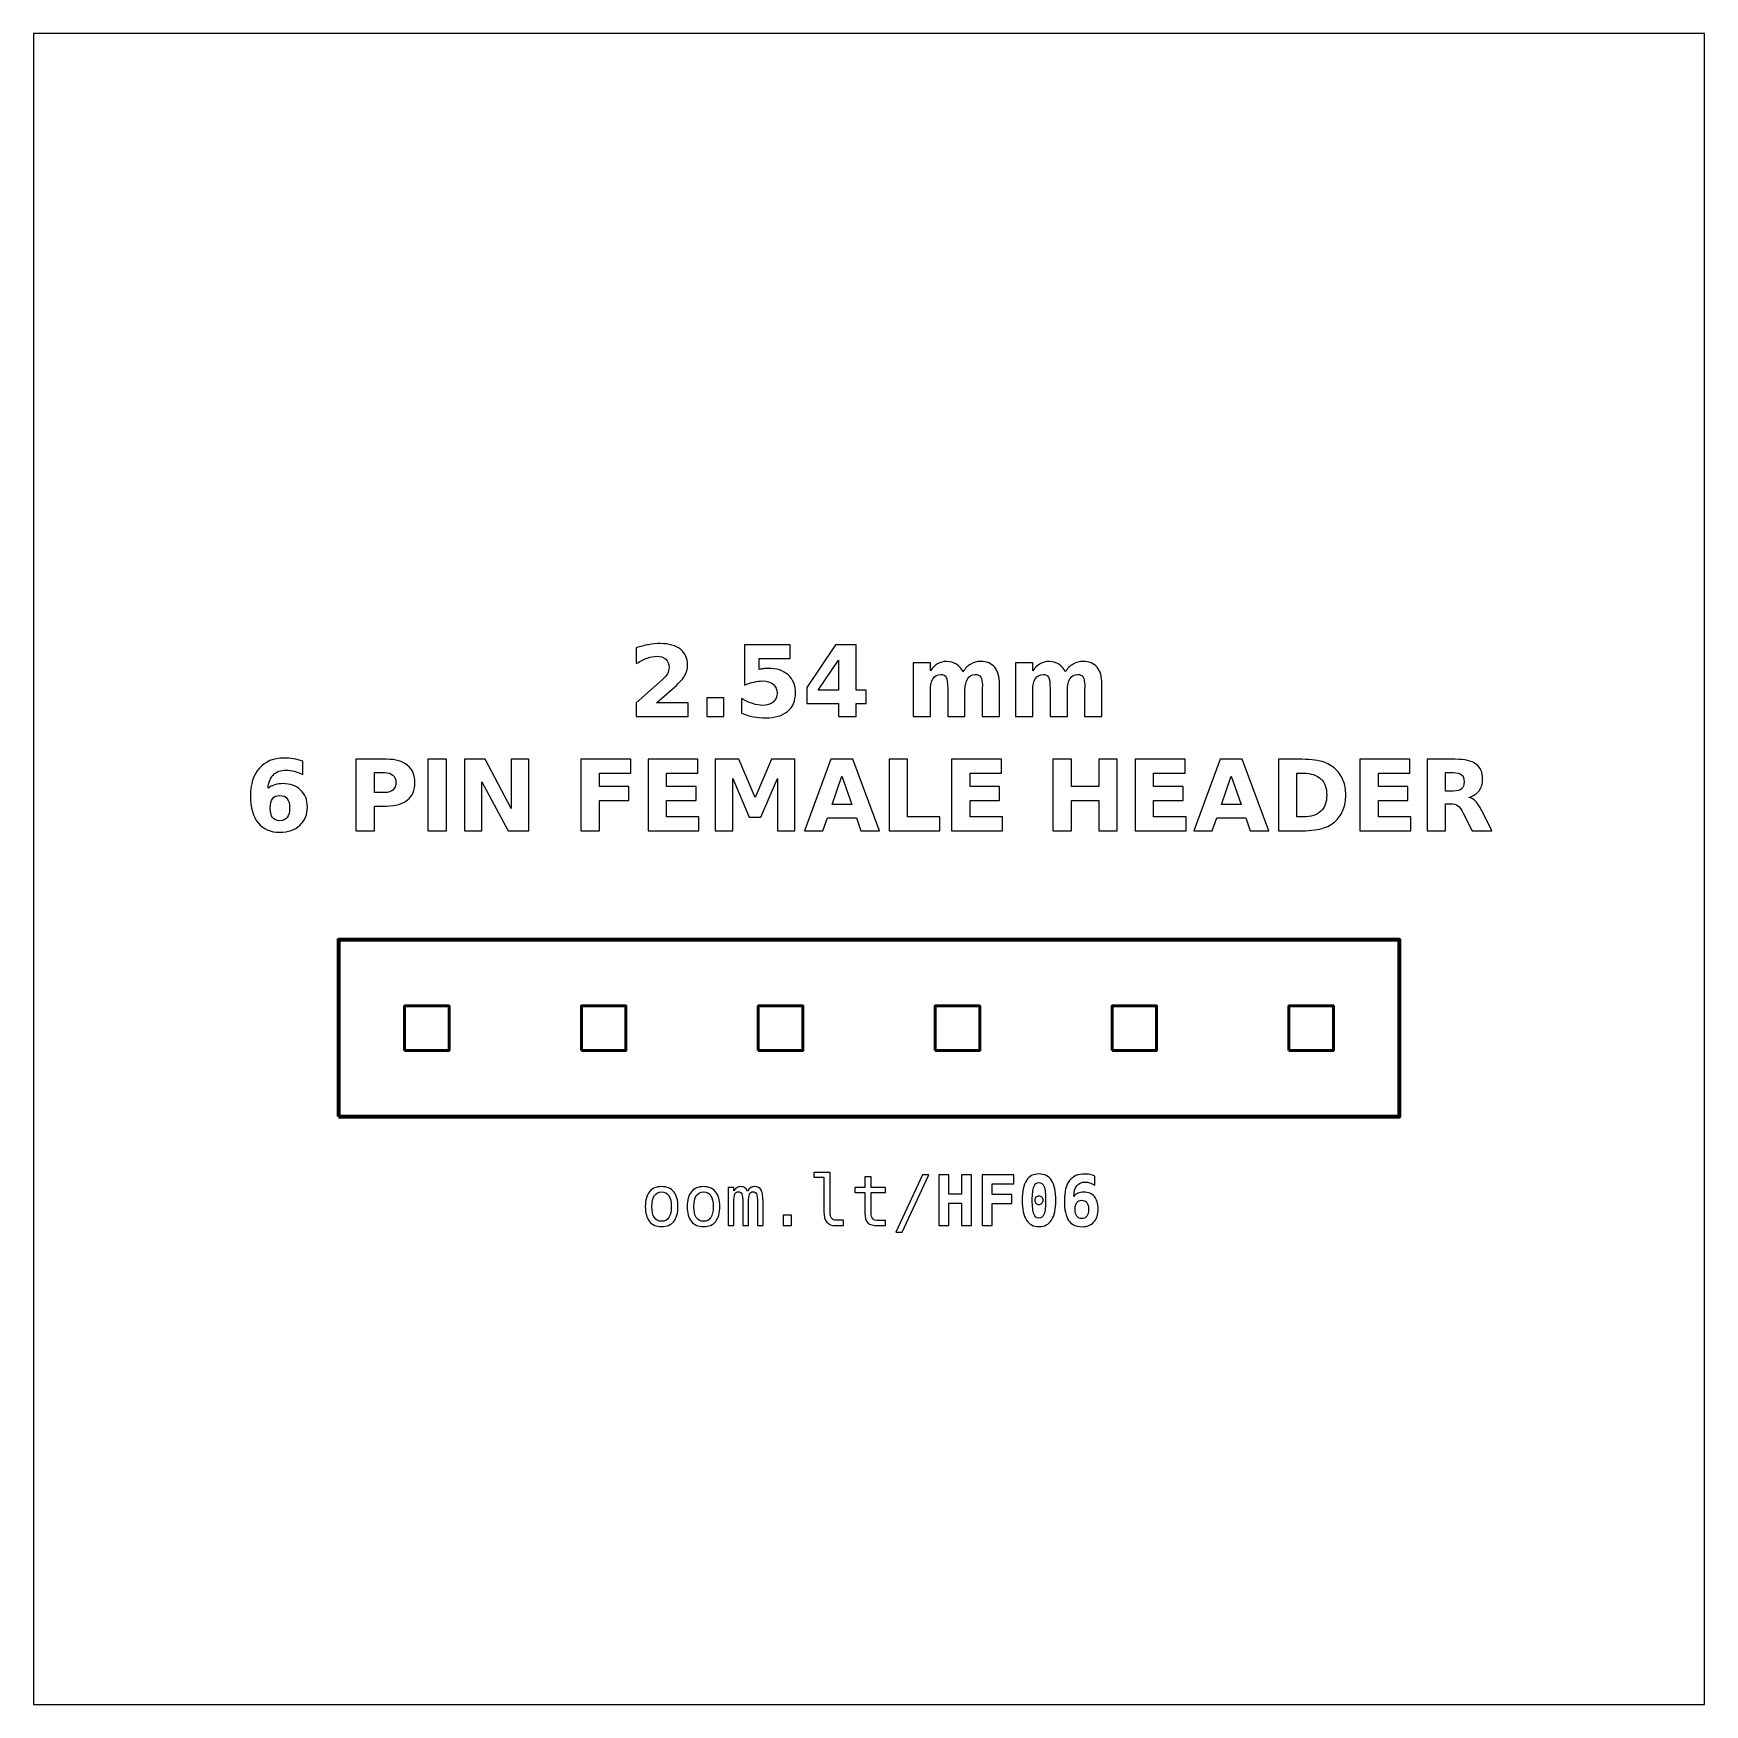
# Model space of a CAD drawing. Header units: centimetres. Extents: x -11.7 to -9.3, y -16.05 to -13.65.
import ezdxf

# ---------------------------------------------------------------- set-up
doc = ezdxf.new("R2010")
doc.units = ezdxf.units.CM
doc.header["$MEASUREMENT"] = 0
doc.layers.add('Layer 1', color=7, linetype='Continuous')

msp = doc.modelspace()

# ---------------------------------------------------------------- linework, layer by layer
at = {"layer": 'Layer 1', "color": 7}
msp.add_lwpolyline([(-11.7, -16.05), (-9.3, -16.05), (-9.3, -13.65), (-11.7, -13.65), (-11.7, -16.05)], close=True, dxfattribs=at)
at = {"layer": 'Layer 1', "color": 7, "lineweight": 100}
msp.add_lwpolyline([(-11.262, -15.20555), (-9.738, -15.20555), (-9.738, -14.95155), (-11.262, -14.95155), (-11.262, -15.20555)], close=True, dxfattribs=at)
at = {"layer": 'Layer 1', "color": 7, "lineweight": 50}
for points in [[(-11.167, -15.11055), (-11.103, -15.11055), (-11.103, -15.04655), (-11.167, -15.04655), (-11.167, -15.11055)], [(-10.913, -15.11055), (-10.849, -15.11055), (-10.849, -15.04655), (-10.913, -15.04655), (-10.913, -15.11055)], [(-10.659, -15.11055), (-10.595, -15.11055), (-10.595, -15.04655), (-10.659, -15.04655), (-10.659, -15.11055)], [(-10.405, -15.11055), (-10.341, -15.11055), (-10.341, -15.04655), (-10.405, -15.04655), (-10.405, -15.11055)], [(-10.151, -15.11055), (-10.087, -15.11055), (-10.087, -15.04655), (-10.151, -15.04655), (-10.151, -15.11055)], [(-9.897, -15.11055), (-9.833, -15.11055), (-9.833, -15.04655), (-9.897, -15.04655), (-9.897, -15.11055)]]:
    msp.add_lwpolyline(points, close=True, dxfattribs=at)
at = {"layer": 'Layer 1', "color": 250}
for points, knots in [([(-10.80503, -14.61152), (-10.80503, -14.61152), (-10.75975, -14.61152), (-10.75975, -14.61152), (-10.75975, -14.61152), (-10.75975, -14.61152), (-10.75975, -14.63102), (-10.75975, -14.63102), (-10.75975, -14.63102), (-10.75975, -14.63102), (-10.83452, -14.63102), (-10.83452, -14.63102), (-10.83452, -14.63102), (-10.83452, -14.63102), (-10.83452, -14.61152), (-10.83452, -14.61152), (-10.83452, -14.61152), (-10.83452, -14.61152), (-10.79696, -14.57839), (-10.79696, -14.57839), (-10.79696, -14.57839), (-10.7936, -14.57535), (-10.79113, -14.57239), (-10.78953, -14.5695), (-10.78953, -14.5695), (-10.78791, -14.5666), (-10.78711, -14.56359), (-10.78711, -14.56046), (-10.78711, -14.56046), (-10.78711, -14.55564), (-10.78873, -14.55176), (-10.79197, -14.54882), (-10.79197, -14.54882), (-10.7952, -14.54588), (-10.7995, -14.54443), (-10.80489, -14.54443), (-10.80489, -14.54443), (-10.80902, -14.54443), (-10.81354, -14.54532), (-10.81846, -14.54708), (-10.81846, -14.54708), (-10.82337, -14.54885), (-10.82864, -14.55148), (-10.83424, -14.55496), (-10.83424, -14.55496), (-10.83424, -14.55496), (-10.83424, -14.53236), (-10.83424, -14.53236), (-10.83424, -14.53236), (-10.82826, -14.53039), (-10.82236, -14.52888), (-10.81653, -14.52785), (-10.81653, -14.52785), (-10.81069, -14.52681), (-10.80498, -14.52629), (-10.79936, -14.52629), (-10.79936, -14.52629), (-10.78706, -14.52629), (-10.77749, -14.529), (-10.77067, -14.53443), (-10.77067, -14.53443), (-10.76385, -14.53984), (-10.76044, -14.54739), (-10.76044, -14.5571), (-10.76044, -14.5571), (-10.76044, -14.5627), (-10.76189, -14.56792), (-10.76479, -14.57277), (-10.76479, -14.57277), (-10.76768, -14.57761), (-10.77377, -14.5841), (-10.78304, -14.59224), (-10.78304, -14.59224), (-10.78304, -14.59224), (-10.80503, -14.61152), (-10.80503, -14.61152)], [0, 0, 0, 0, 0.0526316, 0.0526316, 0.0526316, 0.0526316, 0.1052632, 0.1052632, 0.1052632, 0.1052632, 0.1578947, 0.1578947, 0.1578947, 0.1578947, 0.2105263, 0.2105263, 0.2105263, 0.2105263, 0.2631579, 0.2631579, 0.2631579, 0.2631579, 0.3157895, 0.3157895, 0.3157895, 0.3157895, 0.3684211, 0.3684211, 0.3684211, 0.3684211, 0.4210526, 0.4210526, 0.4210526, 0.4210526, 0.4736842, 0.4736842, 0.4736842, 0.4736842, 0.5263158, 0.5263158, 0.5263158, 0.5263158, 0.5789474, 0.5789474, 0.5789474, 0.5789474, 0.6315789, 0.6315789, 0.6315789, 0.6315789, 0.6842105, 0.6842105, 0.6842105, 0.6842105, 0.7368421, 0.7368421, 0.7368421, 0.7368421, 0.7894737, 0.7894737, 0.7894737, 0.7894737, 0.8421053, 0.8421053, 0.8421053, 0.8421053, 0.8947368, 0.8947368, 0.8947368, 0.8947368, 0.9473684, 0.9473684, 0.9473684, 0.9473684, 1, 1, 1, 1]), ([(-10.67894, -14.52815), (-10.67894, -14.52815), (-10.613, -14.52815), (-10.613, -14.52815), (-10.613, -14.52815), (-10.613, -14.52815), (-10.613, -14.54765), (-10.613, -14.54765), (-10.613, -14.54765), (-10.613, -14.54765), (-10.6578, -14.54765), (-10.6578, -14.54765), (-10.6578, -14.54765), (-10.6578, -14.54765), (-10.6578, -14.56357), (-10.6578, -14.56357), (-10.6578, -14.56357), (-10.65578, -14.56303), (-10.65375, -14.56261), (-10.65171, -14.5623), (-10.65171, -14.5623), (-10.64966, -14.56199), (-10.64752, -14.56185), (-10.64533, -14.56185), (-10.64533, -14.56185), (-10.63278, -14.56185), (-10.62302, -14.56498), (-10.61603, -14.57126), (-10.61603, -14.57126), (-10.60905, -14.57752), (-10.60557, -14.58626), (-10.60557, -14.59746), (-10.60557, -14.59746), (-10.60557, -14.60858), (-10.60938, -14.61729), (-10.61697, -14.62359), (-10.61697, -14.62359), (-10.62457, -14.62987), (-10.63513, -14.63302), (-10.64863, -14.63302), (-10.64863, -14.63302), (-10.65446, -14.63302), (-10.66025, -14.63245), (-10.66596, -14.63133), (-10.66596, -14.63133), (-10.67168, -14.6302), (-10.67737, -14.6285), (-10.68301, -14.6262), (-10.68301, -14.6262), (-10.68301, -14.6262), (-10.68301, -14.60531), (-10.68301, -14.60531), (-10.68301, -14.60531), (-10.67741, -14.60854), (-10.6721, -14.61094), (-10.66707, -14.61253), (-10.66707, -14.61253), (-10.66203, -14.61416), (-10.65728, -14.61496), (-10.65284, -14.61496), (-10.65284, -14.61496), (-10.64639, -14.61496), (-10.64134, -14.61338), (-10.63764, -14.61023), (-10.63764, -14.61023), (-10.63395, -14.6071), (-10.63209, -14.60285), (-10.63209, -14.59746), (-10.63209, -14.59746), (-10.63209, -14.59205), (-10.63395, -14.58779), (-10.63764, -14.58467), (-10.63764, -14.58467), (-10.64134, -14.58154), (-10.64639, -14.57999), (-10.65284, -14.57999), (-10.65284, -14.57999), (-10.65665, -14.57999), (-10.66072, -14.58048), (-10.66502, -14.58147), (-10.66502, -14.58147), (-10.66935, -14.58245), (-10.67398, -14.58398), (-10.67894, -14.58605), (-10.67894, -14.58605), (-10.67894, -14.58605), (-10.67894, -14.52815), (-10.67894, -14.52815)], [0, 0, 0, 0, 0.0454545, 0.0454545, 0.0454545, 0.0454545, 0.0909091, 0.0909091, 0.0909091, 0.0909091, 0.1363636, 0.1363636, 0.1363636, 0.1363636, 0.1818182, 0.1818182, 0.1818182, 0.1818182, 0.2272727, 0.2272727, 0.2272727, 0.2272727, 0.2727273, 0.2727273, 0.2727273, 0.2727273, 0.3181818, 0.3181818, 0.3181818, 0.3181818, 0.3636364, 0.3636364, 0.3636364, 0.3636364, 0.4090909, 0.4090909, 0.4090909, 0.4090909, 0.4545455, 0.4545455, 0.4545455, 0.4545455, 0.5, 0.5, 0.5, 0.5, 0.5454545, 0.5454545, 0.5454545, 0.5454545, 0.5909091, 0.5909091, 0.5909091, 0.5909091, 0.6363636, 0.6363636, 0.6363636, 0.6363636, 0.6818182, 0.6818182, 0.6818182, 0.6818182, 0.7272727, 0.7272727, 0.7272727, 0.7272727, 0.7727273, 0.7727273, 0.7727273, 0.7727273, 0.8181818, 0.8181818, 0.8181818, 0.8181818, 0.8636364, 0.8636364, 0.8636364, 0.8636364, 0.9090909, 0.9090909, 0.9090909, 0.9090909, 0.9545455, 0.9545455, 0.9545455, 0.9545455, 1, 1, 1, 1]), ([(-10.54816, -14.52815), (-10.54816, -14.52815), (-10.51866, -14.52815), (-10.51866, -14.52815), (-10.51866, -14.52815), (-10.51866, -14.52815), (-10.51866, -14.59306), (-10.51866, -14.59306), (-10.51866, -14.59306), (-10.51866, -14.59306), (-10.50399, -14.59306), (-10.50399, -14.59306), (-10.50399, -14.59306), (-10.50399, -14.59306), (-10.50399, -14.61228), (-10.50399, -14.61228), (-10.50399, -14.61228), (-10.50399, -14.61228), (-10.51866, -14.61228), (-10.51866, -14.61228), (-10.51866, -14.61228), (-10.51866, -14.61228), (-10.51866, -14.63102), (-10.51866, -14.63102), (-10.51866, -14.63102), (-10.51866, -14.63102), (-10.54373, -14.63102), (-10.54373, -14.63102), (-10.54373, -14.63102), (-10.54373, -14.63102), (-10.54373, -14.61228), (-10.54373, -14.61228), (-10.54373, -14.61228), (-10.54373, -14.61228), (-10.58936, -14.61228), (-10.58936, -14.61228), (-10.58936, -14.61228), (-10.58936, -14.61228), (-10.58936, -14.58953), (-10.58936, -14.58953), (-10.58936, -14.58953), (-10.58936, -14.58953), (-10.54816, -14.52815), (-10.54816, -14.52815)], [0, 0, 0, 0, 0.0909091, 0.0909091, 0.0909091, 0.0909091, 0.1818182, 0.1818182, 0.1818182, 0.1818182, 0.2727273, 0.2727273, 0.2727273, 0.2727273, 0.3636364, 0.3636364, 0.3636364, 0.3636364, 0.4545455, 0.4545455, 0.4545455, 0.4545455, 0.5454545, 0.5454545, 0.5454545, 0.5454545, 0.6363636, 0.6363636, 0.6363636, 0.6363636, 0.7272727, 0.7272727, 0.7272727, 0.7272727, 0.8181818, 0.8181818, 0.8181818, 0.8181818, 0.9090909, 0.9090909, 0.9090909, 0.9090909, 1, 1, 1, 1]), ([(-10.54373, -14.55), (-10.54373, -14.55), (-10.57283, -14.59306), (-10.57283, -14.59306), (-10.57283, -14.59306), (-10.57283, -14.59306), (-10.54373, -14.59306), (-10.54373, -14.59306), (-10.54373, -14.59306), (-10.54373, -14.59306), (-10.54373, -14.55), (-10.54373, -14.55)], [0, 0, 0, 0, 0.3333333, 0.3333333, 0.3333333, 0.3333333, 0.6666667, 0.6666667, 0.6666667, 0.6666667, 1, 1, 1, 1]), ([(-10.36502, -14.56667), (-10.36189, -14.5619), (-10.3582, -14.55825), (-10.35389, -14.55576), (-10.35389, -14.55576), (-10.34959, -14.55324), (-10.34489, -14.552), (-10.33974, -14.552), (-10.33974, -14.552), (-10.33087, -14.552), (-10.32412, -14.55473), (-10.31949, -14.56021), (-10.31949, -14.56021), (-10.31485, -14.56566), (-10.31252, -14.57361), (-10.31252, -14.58403), (-10.31252, -14.58403), (-10.31252, -14.58403), (-10.31252, -14.63102), (-10.31252, -14.63102), (-10.31252, -14.63102), (-10.31252, -14.63102), (-10.33734, -14.63102), (-10.33734, -14.63102), (-10.33734, -14.63102), (-10.33734, -14.63102), (-10.33734, -14.59078), (-10.33734, -14.59078), (-10.33734, -14.59078), (-10.33729, -14.59019), (-10.33727, -14.58958), (-10.33724, -14.58892), (-10.33724, -14.58892), (-10.33722, -14.58829), (-10.3372, -14.58737), (-10.3372, -14.58617), (-10.3372, -14.58617), (-10.3372, -14.58071), (-10.33799, -14.57674), (-10.33962, -14.57429), (-10.33962, -14.57429), (-10.34122, -14.57182), (-10.3438, -14.5706), (-10.34738, -14.5706), (-10.34738, -14.5706), (-10.35208, -14.5706), (-10.35568, -14.57253), (-10.35824, -14.57639), (-10.35824, -14.57639), (-10.36078, -14.58024), (-10.3621, -14.58582), (-10.3622, -14.59313), (-10.3622, -14.59313), (-10.3622, -14.59313), (-10.3622, -14.63102), (-10.3622, -14.63102), (-10.3622, -14.63102), (-10.3622, -14.63102), (-10.38701, -14.63102), (-10.38701, -14.63102), (-10.38701, -14.63102), (-10.38701, -14.63102), (-10.38701, -14.59078), (-10.38701, -14.59078), (-10.38701, -14.59078), (-10.38701, -14.58224), (-10.38774, -14.57674), (-10.38922, -14.57429), (-10.38922, -14.57429), (-10.39068, -14.57182), (-10.39329, -14.5706), (-10.39705, -14.5706), (-10.39705, -14.5706), (-10.4018, -14.5706), (-10.40545, -14.57255), (-10.40801, -14.57643), (-10.40801, -14.57643), (-10.41057, -14.58031), (-10.41187, -14.58584), (-10.41187, -14.59306), (-10.41187, -14.59306), (-10.41187, -14.59306), (-10.41187, -14.63102), (-10.41187, -14.63102), (-10.41187, -14.63102), (-10.41187, -14.63102), (-10.43668, -14.63102), (-10.43668, -14.63102), (-10.43668, -14.63102), (-10.43668, -14.63102), (-10.43668, -14.55386), (-10.43668, -14.55386), (-10.43668, -14.55386), (-10.43668, -14.55386), (-10.41187, -14.55386), (-10.41187, -14.55386), (-10.41187, -14.55386), (-10.41187, -14.55386), (-10.41187, -14.56517), (-10.41187, -14.56517), (-10.41187, -14.56517), (-10.40883, -14.56079), (-10.40535, -14.55753), (-10.40142, -14.55531), (-10.40142, -14.55531), (-10.3975, -14.5531), (-10.39317, -14.552), (-10.38844, -14.552), (-10.38844, -14.552), (-10.38313, -14.552), (-10.3784, -14.55329), (-10.37433, -14.55586), (-10.37433, -14.55586), (-10.37024, -14.55844), (-10.36713, -14.56204), (-10.36502, -14.56667)], [0, 0, 0, 0, 0.0344828, 0.0344828, 0.0344828, 0.0344828, 0.0689655, 0.0689655, 0.0689655, 0.0689655, 0.1034483, 0.1034483, 0.1034483, 0.1034483, 0.137931, 0.137931, 0.137931, 0.137931, 0.1724138, 0.1724138, 0.1724138, 0.1724138, 0.2068966, 0.2068966, 0.2068966, 0.2068966, 0.2413793, 0.2413793, 0.2413793, 0.2413793, 0.2758621, 0.2758621, 0.2758621, 0.2758621, 0.3103448, 0.3103448, 0.3103448, 0.3103448, 0.3448276, 0.3448276, 0.3448276, 0.3448276, 0.3793103, 0.3793103, 0.3793103, 0.3793103, 0.4137931, 0.4137931, 0.4137931, 0.4137931, 0.4482759, 0.4482759, 0.4482759, 0.4482759, 0.4827586, 0.4827586, 0.4827586, 0.4827586, 0.5172414, 0.5172414, 0.5172414, 0.5172414, 0.5517241, 0.5517241, 0.5517241, 0.5517241, 0.5862069, 0.5862069, 0.5862069, 0.5862069, 0.6206897, 0.6206897, 0.6206897, 0.6206897, 0.6551724, 0.6551724, 0.6551724, 0.6551724, 0.6896552, 0.6896552, 0.6896552, 0.6896552, 0.7241379, 0.7241379, 0.7241379, 0.7241379, 0.7586207, 0.7586207, 0.7586207, 0.7586207, 0.7931034, 0.7931034, 0.7931034, 0.7931034, 0.8275862, 0.8275862, 0.8275862, 0.8275862, 0.862069, 0.862069, 0.862069, 0.862069, 0.8965517, 0.8965517, 0.8965517, 0.8965517, 0.9310345, 0.9310345, 0.9310345, 0.9310345, 0.9655172, 0.9655172, 0.9655172, 0.9655172, 1, 1, 1, 1]), ([(-10.21798, -14.56667), (-10.21485, -14.5619), (-10.21116, -14.55825), (-10.20685, -14.55576), (-10.20685, -14.55576), (-10.20255, -14.55324), (-10.19785, -14.552), (-10.1927, -14.552), (-10.1927, -14.552), (-10.18383, -14.552), (-10.17708, -14.55473), (-10.17245, -14.56021), (-10.17245, -14.56021), (-10.16781, -14.56566), (-10.16548, -14.57361), (-10.16548, -14.58403), (-10.16548, -14.58403), (-10.16548, -14.58403), (-10.16548, -14.63102), (-10.16548, -14.63102), (-10.16548, -14.63102), (-10.16548, -14.63102), (-10.1903, -14.63102), (-10.1903, -14.63102), (-10.1903, -14.63102), (-10.1903, -14.63102), (-10.1903, -14.59078), (-10.1903, -14.59078), (-10.1903, -14.59078), (-10.19025, -14.59019), (-10.19023, -14.58958), (-10.1902, -14.58892), (-10.1902, -14.58892), (-10.19018, -14.58829), (-10.19016, -14.58737), (-10.19016, -14.58617), (-10.19016, -14.58617), (-10.19016, -14.58071), (-10.19095, -14.57674), (-10.19258, -14.57429), (-10.19258, -14.57429), (-10.19418, -14.57182), (-10.19676, -14.5706), (-10.20034, -14.5706), (-10.20034, -14.5706), (-10.20504, -14.5706), (-10.20864, -14.57253), (-10.2112, -14.57639), (-10.2112, -14.57639), (-10.21374, -14.58024), (-10.21506, -14.58582), (-10.21516, -14.59313), (-10.21516, -14.59313), (-10.21516, -14.59313), (-10.21516, -14.63102), (-10.21516, -14.63102), (-10.21516, -14.63102), (-10.21516, -14.63102), (-10.23997, -14.63102), (-10.23997, -14.63102), (-10.23997, -14.63102), (-10.23997, -14.63102), (-10.23997, -14.59078), (-10.23997, -14.59078), (-10.23997, -14.59078), (-10.23997, -14.58224), (-10.2407, -14.57674), (-10.24218, -14.57429), (-10.24218, -14.57429), (-10.24364, -14.57182), (-10.24625, -14.5706), (-10.25001, -14.5706), (-10.25001, -14.5706), (-10.25476, -14.5706), (-10.25841, -14.57255), (-10.26097, -14.57643), (-10.26097, -14.57643), (-10.26353, -14.58031), (-10.26483, -14.58584), (-10.26483, -14.59306), (-10.26483, -14.59306), (-10.26483, -14.59306), (-10.26483, -14.63102), (-10.26483, -14.63102), (-10.26483, -14.63102), (-10.26483, -14.63102), (-10.28964, -14.63102), (-10.28964, -14.63102), (-10.28964, -14.63102), (-10.28964, -14.63102), (-10.28964, -14.55386), (-10.28964, -14.55386), (-10.28964, -14.55386), (-10.28964, -14.55386), (-10.26483, -14.55386), (-10.26483, -14.55386), (-10.26483, -14.55386), (-10.26483, -14.55386), (-10.26483, -14.56517), (-10.26483, -14.56517), (-10.26483, -14.56517), (-10.26179, -14.56079), (-10.25831, -14.55753), (-10.25438, -14.55531), (-10.25438, -14.55531), (-10.25046, -14.5531), (-10.24613, -14.552), (-10.2414, -14.552), (-10.2414, -14.552), (-10.23609, -14.552), (-10.23136, -14.55329), (-10.22729, -14.55586), (-10.22729, -14.55586), (-10.2232, -14.55844), (-10.22009, -14.56204), (-10.21798, -14.56667)], [0, 0, 0, 0, 0.0344828, 0.0344828, 0.0344828, 0.0344828, 0.0689655, 0.0689655, 0.0689655, 0.0689655, 0.1034483, 0.1034483, 0.1034483, 0.1034483, 0.137931, 0.137931, 0.137931, 0.137931, 0.1724138, 0.1724138, 0.1724138, 0.1724138, 0.2068966, 0.2068966, 0.2068966, 0.2068966, 0.2413793, 0.2413793, 0.2413793, 0.2413793, 0.2758621, 0.2758621, 0.2758621, 0.2758621, 0.3103448, 0.3103448, 0.3103448, 0.3103448, 0.3448276, 0.3448276, 0.3448276, 0.3448276, 0.3793103, 0.3793103, 0.3793103, 0.3793103, 0.4137931, 0.4137931, 0.4137931, 0.4137931, 0.4482759, 0.4482759, 0.4482759, 0.4482759, 0.4827586, 0.4827586, 0.4827586, 0.4827586, 0.5172414, 0.5172414, 0.5172414, 0.5172414, 0.5517241, 0.5517241, 0.5517241, 0.5517241, 0.5862069, 0.5862069, 0.5862069, 0.5862069, 0.6206897, 0.6206897, 0.6206897, 0.6206897, 0.6551724, 0.6551724, 0.6551724, 0.6551724, 0.6896552, 0.6896552, 0.6896552, 0.6896552, 0.7241379, 0.7241379, 0.7241379, 0.7241379, 0.7586207, 0.7586207, 0.7586207, 0.7586207, 0.7931034, 0.7931034, 0.7931034, 0.7931034, 0.8275862, 0.8275862, 0.8275862, 0.8275862, 0.862069, 0.862069, 0.862069, 0.862069, 0.8965517, 0.8965517, 0.8965517, 0.8965517, 0.9310345, 0.9310345, 0.9310345, 0.9310345, 0.9655172, 0.9655172, 0.9655172, 0.9655172, 1, 1, 1, 1]), ([(-10.73311, -14.60435), (-10.73311, -14.60435), (-10.70829, -14.60435), (-10.70829, -14.60435), (-10.70829, -14.60435), (-10.70829, -14.60435), (-10.70829, -14.63102), (-10.70829, -14.63102), (-10.70829, -14.63102), (-10.70829, -14.63102), (-10.73311, -14.63102), (-10.73311, -14.63102), (-10.73311, -14.63102), (-10.73311, -14.63102), (-10.73311, -14.60435), (-10.73311, -14.60435)], [0, 0, 0, 0, 0.25, 0.25, 0.25, 0.25, 0.5, 0.5, 0.5, 0.5, 0.75, 0.75, 0.75, 0.75, 1, 1, 1, 1]), ([(-11.31327, -14.69508), (-11.31327, -14.69508), (-11.31327, -14.71411), (-11.31327, -14.71411), (-11.31327, -14.71411), (-11.31764, -14.71204), (-11.32173, -14.71051), (-11.32559, -14.70952), (-11.32559, -14.70952), (-11.32945, -14.70853), (-11.33323, -14.70804), (-11.3369, -14.70804), (-11.3369, -14.70804), (-11.34481, -14.70804), (-11.35094, -14.71023), (-11.35536, -14.71463), (-11.35536, -14.71463), (-11.35976, -14.719), (-11.36235, -14.72551), (-11.36308, -14.73415), (-11.36308, -14.73415), (-11.36005, -14.73191), (-11.35675, -14.73022), (-11.35322, -14.72909), (-11.35322, -14.72909), (-11.3497, -14.72796), (-11.34584, -14.7274), (-11.34165, -14.7274), (-11.34165, -14.7274), (-11.33114, -14.7274), (-11.32265, -14.73048), (-11.31621, -14.73664), (-11.31621, -14.73664), (-11.30974, -14.74278), (-11.30652, -14.75084), (-11.30652, -14.76082), (-11.30652, -14.76082), (-11.30652, -14.77185), (-11.31012, -14.78067), (-11.31734, -14.78732), (-11.31734, -14.78732), (-11.32453, -14.79395), (-11.33422, -14.79727), (-11.34633, -14.79727), (-11.34633, -14.79727), (-11.35969, -14.79727), (-11.37004, -14.79275), (-11.37738, -14.78372), (-11.37738, -14.78372), (-11.38469, -14.77471), (-11.38836, -14.7619), (-11.38836, -14.74532), (-11.38836, -14.74532), (-11.38836, -14.72834), (-11.38408, -14.71498), (-11.37552, -14.70527), (-11.37552, -14.70527), (-11.36694, -14.69555), (-11.3552, -14.69068), (-11.34027, -14.69068), (-11.34027, -14.69068), (-11.33554, -14.69068), (-11.33095, -14.69106), (-11.32648, -14.69179), (-11.32648, -14.69179), (-11.32204, -14.69252), (-11.31764, -14.69362), (-11.31327, -14.69508)], [0, 0, 0, 0, 0.0588235, 0.0588235, 0.0588235, 0.0588235, 0.1176471, 0.1176471, 0.1176471, 0.1176471, 0.1764706, 0.1764706, 0.1764706, 0.1764706, 0.2352941, 0.2352941, 0.2352941, 0.2352941, 0.2941176, 0.2941176, 0.2941176, 0.2941176, 0.3529412, 0.3529412, 0.3529412, 0.3529412, 0.4117647, 0.4117647, 0.4117647, 0.4117647, 0.4705882, 0.4705882, 0.4705882, 0.4705882, 0.5294118, 0.5294118, 0.5294118, 0.5294118, 0.5882353, 0.5882353, 0.5882353, 0.5882353, 0.6470588, 0.6470588, 0.6470588, 0.6470588, 0.7058824, 0.7058824, 0.7058824, 0.7058824, 0.7647059, 0.7647059, 0.7647059, 0.7647059, 0.8235294, 0.8235294, 0.8235294, 0.8235294, 0.8823529, 0.8823529, 0.8823529, 0.8823529, 0.9411765, 0.9411765, 0.9411765, 0.9411765, 1, 1, 1, 1]), ([(-11.23683, -14.6924), (-11.23683, -14.6924), (-11.19281, -14.6924), (-11.19281, -14.6924), (-11.19281, -14.6924), (-11.17971, -14.6924), (-11.16966, -14.69532), (-11.16265, -14.70113), (-11.16265, -14.70113), (-11.15565, -14.70694), (-11.15214, -14.71521), (-11.15214, -14.72596), (-11.15214, -14.72596), (-11.15214, -14.73673), (-11.15565, -14.74503), (-11.16265, -14.75084), (-11.16265, -14.75084), (-11.16966, -14.75665), (-11.17971, -14.75957), (-11.19281, -14.75957), (-11.19281, -14.75957), (-11.19281, -14.75957), (-11.2103, -14.75957), (-11.2103, -14.75957), (-11.2103, -14.75957), (-11.2103, -14.75957), (-11.2103, -14.79527), (-11.2103, -14.79527), (-11.2103, -14.79527), (-11.2103, -14.79527), (-11.23683, -14.79527), (-11.23683, -14.79527), (-11.23683, -14.79527), (-11.23683, -14.79527), (-11.23683, -14.6924), (-11.23683, -14.6924)], [0, 0, 0, 0, 0.1111111, 0.1111111, 0.1111111, 0.1111111, 0.2222222, 0.2222222, 0.2222222, 0.2222222, 0.3333333, 0.3333333, 0.3333333, 0.3333333, 0.4444444, 0.4444444, 0.4444444, 0.4444444, 0.5555556, 0.5555556, 0.5555556, 0.5555556, 0.6666667, 0.6666667, 0.6666667, 0.6666667, 0.7777778, 0.7777778, 0.7777778, 0.7777778, 0.8888889, 0.8888889, 0.8888889, 0.8888889, 1, 1, 1, 1]), ([(-11.2103, -14.71162), (-11.2103, -14.71162), (-11.2103, -14.74035), (-11.2103, -14.74035), (-11.2103, -14.74035), (-11.2103, -14.74035), (-11.19563, -14.74035), (-11.19563, -14.74035), (-11.19563, -14.74035), (-11.19048, -14.74035), (-11.1865, -14.73911), (-11.1837, -14.73659), (-11.1837, -14.73659), (-11.1809, -14.7341), (-11.17949, -14.73055), (-11.17949, -14.72596), (-11.17949, -14.72596), (-11.17949, -14.72135), (-11.1809, -14.71782), (-11.1837, -14.71533), (-11.1837, -14.71533), (-11.1865, -14.71286), (-11.19048, -14.71162), (-11.19563, -14.71162), (-11.19563, -14.71162), (-11.19563, -14.71162), (-11.2103, -14.71162), (-11.2103, -14.71162)], [0, 0, 0, 0, 0.1428571, 0.1428571, 0.1428571, 0.1428571, 0.2857143, 0.2857143, 0.2857143, 0.2857143, 0.4285714, 0.4285714, 0.4285714, 0.4285714, 0.5714286, 0.5714286, 0.5714286, 0.5714286, 0.7142857, 0.7142857, 0.7142857, 0.7142857, 0.8571429, 0.8571429, 0.8571429, 0.8571429, 1, 1, 1, 1]), ([(-11.13342, -14.6924), (-11.13342, -14.6924), (-11.10689, -14.6924), (-11.10689, -14.6924), (-11.10689, -14.6924), (-11.10689, -14.6924), (-11.10689, -14.79527), (-11.10689, -14.79527), (-11.10689, -14.79527), (-11.10689, -14.79527), (-11.13342, -14.79527), (-11.13342, -14.79527), (-11.13342, -14.79527), (-11.13342, -14.79527), (-11.13342, -14.6924), (-11.13342, -14.6924)], [0, 0, 0, 0, 0.25, 0.25, 0.25, 0.25, 0.5, 0.5, 0.5, 0.5, 0.75, 0.75, 0.75, 0.75, 1, 1, 1, 1]), ([(-11.08093, -14.6924), (-11.08093, -14.6924), (-11.0513, -14.6924), (-11.0513, -14.6924), (-11.0513, -14.6924), (-11.0513, -14.6924), (-11.01388, -14.76296), (-11.01388, -14.76296), (-11.01388, -14.76296), (-11.01388, -14.76296), (-11.01388, -14.6924), (-11.01388, -14.6924), (-11.01388, -14.6924), (-11.01388, -14.6924), (-10.98874, -14.6924), (-10.98874, -14.6924), (-10.98874, -14.6924), (-10.98874, -14.6924), (-10.98874, -14.79527), (-10.98874, -14.79527), (-10.98874, -14.79527), (-10.98874, -14.79527), (-11.01837, -14.79527), (-11.01837, -14.79527), (-11.01837, -14.79527), (-11.01837, -14.79527), (-11.05579, -14.72471), (-11.05579, -14.72471), (-11.05579, -14.72471), (-11.05579, -14.72471), (-11.05579, -14.79527), (-11.05579, -14.79527), (-11.05579, -14.79527), (-11.05579, -14.79527), (-11.08093, -14.79527), (-11.08093, -14.79527), (-11.08093, -14.79527), (-11.08093, -14.79527), (-11.08093, -14.6924), (-11.08093, -14.6924)], [0, 0, 0, 0, 0.1, 0.1, 0.1, 0.1, 0.2, 0.2, 0.2, 0.2, 0.3, 0.3, 0.3, 0.3, 0.4, 0.4, 0.4, 0.4, 0.5, 0.5, 0.5, 0.5, 0.6, 0.6, 0.6, 0.6, 0.7, 0.7, 0.7, 0.7, 0.8, 0.8, 0.8, 0.8, 0.9, 0.9, 0.9, 0.9, 1, 1, 1, 1]), ([(-10.91371, -14.6924), (-10.91371, -14.6924), (-10.84212, -14.6924), (-10.84212, -14.6924), (-10.84212, -14.6924), (-10.84212, -14.6924), (-10.84212, -14.71246), (-10.84212, -14.71246), (-10.84212, -14.71246), (-10.84212, -14.71246), (-10.88718, -14.71246), (-10.88718, -14.71246), (-10.88718, -14.71246), (-10.88718, -14.71246), (-10.88718, -14.73161), (-10.88718, -14.73161), (-10.88718, -14.73161), (-10.88718, -14.73161), (-10.8448, -14.73161), (-10.8448, -14.73161), (-10.8448, -14.73161), (-10.8448, -14.73161), (-10.8448, -14.75167), (-10.8448, -14.75167), (-10.8448, -14.75167), (-10.8448, -14.75167), (-10.88718, -14.75167), (-10.88718, -14.75167), (-10.88718, -14.75167), (-10.88718, -14.75167), (-10.88718, -14.79527), (-10.88718, -14.79527), (-10.88718, -14.79527), (-10.88718, -14.79527), (-10.91371, -14.79527), (-10.91371, -14.79527), (-10.91371, -14.79527), (-10.91371, -14.79527), (-10.91371, -14.6924), (-10.91371, -14.6924)], [0, 0, 0, 0, 0.1, 0.1, 0.1, 0.1, 0.2, 0.2, 0.2, 0.2, 0.3, 0.3, 0.3, 0.3, 0.4, 0.4, 0.4, 0.4, 0.5, 0.5, 0.5, 0.5, 0.6, 0.6, 0.6, 0.6, 0.7, 0.7, 0.7, 0.7, 0.8, 0.8, 0.8, 0.8, 0.9, 0.9, 0.9, 0.9, 1, 1, 1, 1]), ([(-10.81731, -14.6924), (-10.81731, -14.6924), (-10.74572, -14.6924), (-10.74572, -14.6924), (-10.74572, -14.6924), (-10.74572, -14.6924), (-10.74572, -14.71246), (-10.74572, -14.71246), (-10.74572, -14.71246), (-10.74572, -14.71246), (-10.79078, -14.71246), (-10.79078, -14.71246), (-10.79078, -14.71246), (-10.79078, -14.71246), (-10.79078, -14.73161), (-10.79078, -14.73161), (-10.79078, -14.73161), (-10.79078, -14.73161), (-10.74843, -14.73161), (-10.74843, -14.73161), (-10.74843, -14.73161), (-10.74843, -14.73161), (-10.74843, -14.75167), (-10.74843, -14.75167), (-10.74843, -14.75167), (-10.74843, -14.75167), (-10.79078, -14.75167), (-10.79078, -14.75167), (-10.79078, -14.75167), (-10.79078, -14.75167), (-10.79078, -14.77521), (-10.79078, -14.77521), (-10.79078, -14.77521), (-10.79078, -14.77521), (-10.74422, -14.77521), (-10.74422, -14.77521), (-10.74422, -14.77521), (-10.74422, -14.77521), (-10.74422, -14.79527), (-10.74422, -14.79527), (-10.74422, -14.79527), (-10.74422, -14.79527), (-10.81731, -14.79527), (-10.81731, -14.79527), (-10.81731, -14.79527), (-10.81731, -14.79527), (-10.81731, -14.6924), (-10.81731, -14.6924)], [0, 0, 0, 0, 0.0833333, 0.0833333, 0.0833333, 0.0833333, 0.1666667, 0.1666667, 0.1666667, 0.1666667, 0.25, 0.25, 0.25, 0.25, 0.3333333, 0.3333333, 0.3333333, 0.3333333, 0.4166667, 0.4166667, 0.4166667, 0.4166667, 0.5, 0.5, 0.5, 0.5, 0.5833333, 0.5833333, 0.5833333, 0.5833333, 0.6666667, 0.6666667, 0.6666667, 0.6666667, 0.75, 0.75, 0.75, 0.75, 0.8333333, 0.8333333, 0.8333333, 0.8333333, 0.9166667, 0.9166667, 0.9166667, 0.9166667, 1, 1, 1, 1]), ([(-10.72091, -14.6924), (-10.72091, -14.6924), (-10.68716, -14.6924), (-10.68716, -14.6924), (-10.68716, -14.6924), (-10.68716, -14.6924), (-10.66371, -14.74746), (-10.66371, -14.74746), (-10.66371, -14.74746), (-10.66371, -14.74746), (-10.64015, -14.6924), (-10.64015, -14.6924), (-10.64015, -14.6924), (-10.64015, -14.6924), (-10.60647, -14.6924), (-10.60647, -14.6924), (-10.60647, -14.6924), (-10.60647, -14.6924), (-10.60647, -14.79527), (-10.60647, -14.79527), (-10.60647, -14.79527), (-10.60647, -14.79527), (-10.63154, -14.79527), (-10.63154, -14.79527), (-10.63154, -14.79527), (-10.63154, -14.79527), (-10.63154, -14.72003), (-10.63154, -14.72003), (-10.63154, -14.72003), (-10.63154, -14.72003), (-10.65525, -14.77549), (-10.65525, -14.77549), (-10.65525, -14.77549), (-10.65525, -14.77549), (-10.67206, -14.77549), (-10.67206, -14.77549), (-10.67206, -14.77549), (-10.67206, -14.77549), (-10.69577, -14.72003), (-10.69577, -14.72003), (-10.69577, -14.72003), (-10.69577, -14.72003), (-10.69577, -14.79527), (-10.69577, -14.79527), (-10.69577, -14.79527), (-10.69577, -14.79527), (-10.72091, -14.79527), (-10.72091, -14.79527), (-10.72091, -14.79527), (-10.72091, -14.79527), (-10.72091, -14.6924), (-10.72091, -14.6924)], [0, 0, 0, 0, 0.0769231, 0.0769231, 0.0769231, 0.0769231, 0.1538462, 0.1538462, 0.1538462, 0.1538462, 0.2307692, 0.2307692, 0.2307692, 0.2307692, 0.3076923, 0.3076923, 0.3076923, 0.3076923, 0.3846154, 0.3846154, 0.3846154, 0.3846154, 0.4615385, 0.4615385, 0.4615385, 0.4615385, 0.5384615, 0.5384615, 0.5384615, 0.5384615, 0.6153846, 0.6153846, 0.6153846, 0.6153846, 0.6923077, 0.6923077, 0.6923077, 0.6923077, 0.7692308, 0.7692308, 0.7692308, 0.7692308, 0.8461538, 0.8461538, 0.8461538, 0.8461538, 0.9230769, 0.9230769, 0.9230769, 0.9230769, 1, 1, 1, 1]), ([(-10.51806, -14.77655), (-10.51806, -14.77655), (-10.55955, -14.77655), (-10.55955, -14.77655), (-10.55955, -14.77655), (-10.55955, -14.77655), (-10.56609, -14.79527), (-10.56609, -14.79527), (-10.56609, -14.79527), (-10.56609, -14.79527), (-10.59276, -14.79527), (-10.59276, -14.79527), (-10.59276, -14.79527), (-10.59276, -14.79527), (-10.55466, -14.6924), (-10.55466, -14.6924), (-10.55466, -14.6924), (-10.55466, -14.6924), (-10.52303, -14.6924), (-10.52303, -14.6924), (-10.52303, -14.6924), (-10.52303, -14.6924), (-10.48493, -14.79527), (-10.48493, -14.79527), (-10.48493, -14.79527), (-10.48493, -14.79527), (-10.5116, -14.79527), (-10.5116, -14.79527), (-10.5116, -14.79527), (-10.5116, -14.79527), (-10.51806, -14.77655), (-10.51806, -14.77655)], [0, 0, 0, 0, 0.125, 0.125, 0.125, 0.125, 0.25, 0.25, 0.25, 0.25, 0.375, 0.375, 0.375, 0.375, 0.5, 0.5, 0.5, 0.5, 0.625, 0.625, 0.625, 0.625, 0.75, 0.75, 0.75, 0.75, 0.875, 0.875, 0.875, 0.875, 1, 1, 1, 1]), ([(-10.47126, -14.6924), (-10.47126, -14.6924), (-10.44473, -14.6924), (-10.44473, -14.6924), (-10.44473, -14.6924), (-10.44473, -14.6924), (-10.44473, -14.77521), (-10.44473, -14.77521), (-10.44473, -14.77521), (-10.44473, -14.77521), (-10.39817, -14.77521), (-10.39817, -14.77521), (-10.39817, -14.77521), (-10.39817, -14.77521), (-10.39817, -14.79527), (-10.39817, -14.79527), (-10.39817, -14.79527), (-10.39817, -14.79527), (-10.47126, -14.79527), (-10.47126, -14.79527), (-10.47126, -14.79527), (-10.47126, -14.79527), (-10.47126, -14.6924), (-10.47126, -14.6924)], [0, 0, 0, 0, 0.1666667, 0.1666667, 0.1666667, 0.1666667, 0.3333333, 0.3333333, 0.3333333, 0.3333333, 0.5, 0.5, 0.5, 0.5, 0.6666667, 0.6666667, 0.6666667, 0.6666667, 0.8333333, 0.8333333, 0.8333333, 0.8333333, 1, 1, 1, 1]), ([(-10.38135, -14.6924), (-10.38135, -14.6924), (-10.30976, -14.6924), (-10.30976, -14.6924), (-10.30976, -14.6924), (-10.30976, -14.6924), (-10.30976, -14.71246), (-10.30976, -14.71246), (-10.30976, -14.71246), (-10.30976, -14.71246), (-10.35482, -14.71246), (-10.35482, -14.71246), (-10.35482, -14.71246), (-10.35482, -14.71246), (-10.35482, -14.73161), (-10.35482, -14.73161), (-10.35482, -14.73161), (-10.35482, -14.73161), (-10.31247, -14.73161), (-10.31247, -14.73161), (-10.31247, -14.73161), (-10.31247, -14.73161), (-10.31247, -14.75167), (-10.31247, -14.75167), (-10.31247, -14.75167), (-10.31247, -14.75167), (-10.35482, -14.75167), (-10.35482, -14.75167), (-10.35482, -14.75167), (-10.35482, -14.75167), (-10.35482, -14.77521), (-10.35482, -14.77521), (-10.35482, -14.77521), (-10.35482, -14.77521), (-10.30826, -14.77521), (-10.30826, -14.77521), (-10.30826, -14.77521), (-10.30826, -14.77521), (-10.30826, -14.79527), (-10.30826, -14.79527), (-10.30826, -14.79527), (-10.30826, -14.79527), (-10.38135, -14.79527), (-10.38135, -14.79527), (-10.38135, -14.79527), (-10.38135, -14.79527), (-10.38135, -14.6924), (-10.38135, -14.6924)], [0, 0, 0, 0, 0.0833333, 0.0833333, 0.0833333, 0.0833333, 0.1666667, 0.1666667, 0.1666667, 0.1666667, 0.25, 0.25, 0.25, 0.25, 0.3333333, 0.3333333, 0.3333333, 0.3333333, 0.4166667, 0.4166667, 0.4166667, 0.4166667, 0.5, 0.5, 0.5, 0.5, 0.5833333, 0.5833333, 0.5833333, 0.5833333, 0.6666667, 0.6666667, 0.6666667, 0.6666667, 0.75, 0.75, 0.75, 0.75, 0.8333333, 0.8333333, 0.8333333, 0.8333333, 0.9166667, 0.9166667, 0.9166667, 0.9166667, 1, 1, 1, 1]), ([(-10.23582, -14.6924), (-10.23582, -14.6924), (-10.20929, -14.6924), (-10.20929, -14.6924), (-10.20929, -14.6924), (-10.20929, -14.6924), (-10.20929, -14.73161), (-10.20929, -14.73161), (-10.20929, -14.73161), (-10.20929, -14.73161), (-10.17016, -14.73161), (-10.17016, -14.73161), (-10.17016, -14.73161), (-10.17016, -14.73161), (-10.17016, -14.6924), (-10.17016, -14.6924), (-10.17016, -14.6924), (-10.17016, -14.6924), (-10.14363, -14.6924), (-10.14363, -14.6924), (-10.14363, -14.6924), (-10.14363, -14.6924), (-10.14363, -14.79527), (-10.14363, -14.79527), (-10.14363, -14.79527), (-10.14363, -14.79527), (-10.17016, -14.79527), (-10.17016, -14.79527), (-10.17016, -14.79527), (-10.17016, -14.79527), (-10.17016, -14.75167), (-10.17016, -14.75167), (-10.17016, -14.75167), (-10.17016, -14.75167), (-10.20929, -14.75167), (-10.20929, -14.75167), (-10.20929, -14.75167), (-10.20929, -14.75167), (-10.20929, -14.79527), (-10.20929, -14.79527), (-10.20929, -14.79527), (-10.20929, -14.79527), (-10.23582, -14.79527), (-10.23582, -14.79527), (-10.23582, -14.79527), (-10.23582, -14.79527), (-10.23582, -14.6924), (-10.23582, -14.6924)], [0, 0, 0, 0, 0.0833333, 0.0833333, 0.0833333, 0.0833333, 0.1666667, 0.1666667, 0.1666667, 0.1666667, 0.25, 0.25, 0.25, 0.25, 0.3333333, 0.3333333, 0.3333333, 0.3333333, 0.4166667, 0.4166667, 0.4166667, 0.4166667, 0.5, 0.5, 0.5, 0.5, 0.5833333, 0.5833333, 0.5833333, 0.5833333, 0.6666667, 0.6666667, 0.6666667, 0.6666667, 0.75, 0.75, 0.75, 0.75, 0.8333333, 0.8333333, 0.8333333, 0.8333333, 0.9166667, 0.9166667, 0.9166667, 0.9166667, 1, 1, 1, 1]), ([(-10.11773, -14.6924), (-10.11773, -14.6924), (-10.04614, -14.6924), (-10.04614, -14.6924), (-10.04614, -14.6924), (-10.04614, -14.6924), (-10.04614, -14.71246), (-10.04614, -14.71246), (-10.04614, -14.71246), (-10.04614, -14.71246), (-10.0912, -14.71246), (-10.0912, -14.71246), (-10.0912, -14.71246), (-10.0912, -14.71246), (-10.0912, -14.73161), (-10.0912, -14.73161), (-10.0912, -14.73161), (-10.0912, -14.73161), (-10.04885, -14.73161), (-10.04885, -14.73161), (-10.04885, -14.73161), (-10.04885, -14.73161), (-10.04885, -14.75167), (-10.04885, -14.75167), (-10.04885, -14.75167), (-10.04885, -14.75167), (-10.0912, -14.75167), (-10.0912, -14.75167), (-10.0912, -14.75167), (-10.0912, -14.75167), (-10.0912, -14.77521), (-10.0912, -14.77521), (-10.0912, -14.77521), (-10.0912, -14.77521), (-10.04464, -14.77521), (-10.04464, -14.77521), (-10.04464, -14.77521), (-10.04464, -14.77521), (-10.04464, -14.79527), (-10.04464, -14.79527), (-10.04464, -14.79527), (-10.04464, -14.79527), (-10.11773, -14.79527), (-10.11773, -14.79527), (-10.11773, -14.79527), (-10.11773, -14.79527), (-10.11773, -14.6924), (-10.11773, -14.6924)], [0, 0, 0, 0, 0.0833333, 0.0833333, 0.0833333, 0.0833333, 0.1666667, 0.1666667, 0.1666667, 0.1666667, 0.25, 0.25, 0.25, 0.25, 0.3333333, 0.3333333, 0.3333333, 0.3333333, 0.4166667, 0.4166667, 0.4166667, 0.4166667, 0.5, 0.5, 0.5, 0.5, 0.5833333, 0.5833333, 0.5833333, 0.5833333, 0.6666667, 0.6666667, 0.6666667, 0.6666667, 0.75, 0.75, 0.75, 0.75, 0.8333333, 0.8333333, 0.8333333, 0.8333333, 0.9166667, 0.9166667, 0.9166667, 0.9166667, 1, 1, 1, 1]), ([(-9.95891, -14.77655), (-9.95891, -14.77655), (-10.0004, -14.77655), (-10.0004, -14.77655), (-10.0004, -14.77655), (-10.0004, -14.77655), (-10.00694, -14.79527), (-10.00694, -14.79527), (-10.00694, -14.79527), (-10.00694, -14.79527), (-10.03361, -14.79527), (-10.03361, -14.79527), (-10.03361, -14.79527), (-10.03361, -14.79527), (-9.99551, -14.6924), (-9.99551, -14.6924), (-9.99551, -14.6924), (-9.99551, -14.6924), (-9.96388, -14.6924), (-9.96388, -14.6924), (-9.96388, -14.6924), (-9.96388, -14.6924), (-9.92578, -14.79527), (-9.92578, -14.79527), (-9.92578, -14.79527), (-9.92578, -14.79527), (-9.95245, -14.79527), (-9.95245, -14.79527), (-9.95245, -14.79527), (-9.95245, -14.79527), (-9.95891, -14.77655), (-9.95891, -14.77655)], [0, 0, 0, 0, 0.125, 0.125, 0.125, 0.125, 0.25, 0.25, 0.25, 0.25, 0.375, 0.375, 0.375, 0.375, 0.5, 0.5, 0.5, 0.5, 0.625, 0.625, 0.625, 0.625, 0.75, 0.75, 0.75, 0.75, 0.875, 0.875, 0.875, 0.875, 1, 1, 1, 1]), ([(-9.91211, -14.6924), (-9.91211, -14.6924), (-9.88412, -14.6924), (-9.88412, -14.6924), (-9.88412, -14.6924), (-9.86851, -14.6924), (-9.85689, -14.69351), (-9.84925, -14.69574), (-9.84925, -14.69574), (-9.8416, -14.69797), (-9.83504, -14.70174), (-9.82956, -14.70708), (-9.82956, -14.70708), (-9.82474, -14.71171), (-9.82117, -14.71707), (-9.81881, -14.72314), (-9.81881, -14.72314), (-9.81649, -14.72918), (-9.81531, -14.73605), (-9.81531, -14.74374), (-9.81531, -14.74374), (-9.81531, -14.7515), (-9.81649, -14.75842), (-9.81881, -14.76451), (-9.81881, -14.76451), (-9.82117, -14.7706), (-9.82474, -14.77596), (-9.82956, -14.78059), (-9.82956, -14.78059), (-9.83509, -14.78593), (-9.8417, -14.7897), (-9.84941, -14.79193), (-9.84941, -14.79193), (-9.85713, -14.79416), (-9.8687, -14.79527), (-9.88412, -14.79527), (-9.88412, -14.79527), (-9.88412, -14.79527), (-9.91211, -14.79527), (-9.91211, -14.79527), (-9.91211, -14.79527), (-9.91211, -14.79527), (-9.91211, -14.6924), (-9.91211, -14.6924)], [0, 0, 0, 0, 0.0909091, 0.0909091, 0.0909091, 0.0909091, 0.1818182, 0.1818182, 0.1818182, 0.1818182, 0.2727273, 0.2727273, 0.2727273, 0.2727273, 0.3636364, 0.3636364, 0.3636364, 0.3636364, 0.4545455, 0.4545455, 0.4545455, 0.4545455, 0.5454545, 0.5454545, 0.5454545, 0.5454545, 0.6363636, 0.6363636, 0.6363636, 0.6363636, 0.7272727, 0.7272727, 0.7272727, 0.7272727, 0.8181818, 0.8181818, 0.8181818, 0.8181818, 0.9090909, 0.9090909, 0.9090909, 0.9090909, 1, 1, 1, 1]), ([(-9.79499, -14.6924), (-9.79499, -14.6924), (-9.7234, -14.6924), (-9.7234, -14.6924), (-9.7234, -14.6924), (-9.7234, -14.6924), (-9.7234, -14.71246), (-9.7234, -14.71246), (-9.7234, -14.71246), (-9.7234, -14.71246), (-9.76846, -14.71246), (-9.76846, -14.71246), (-9.76846, -14.71246), (-9.76846, -14.71246), (-9.76846, -14.73161), (-9.76846, -14.73161), (-9.76846, -14.73161), (-9.76846, -14.73161), (-9.72611, -14.73161), (-9.72611, -14.73161), (-9.72611, -14.73161), (-9.72611, -14.73161), (-9.72611, -14.75167), (-9.72611, -14.75167), (-9.72611, -14.75167), (-9.72611, -14.75167), (-9.76846, -14.75167), (-9.76846, -14.75167), (-9.76846, -14.75167), (-9.76846, -14.75167), (-9.76846, -14.77521), (-9.76846, -14.77521), (-9.76846, -14.77521), (-9.76846, -14.77521), (-9.7219, -14.77521), (-9.7219, -14.77521), (-9.7219, -14.77521), (-9.7219, -14.77521), (-9.7219, -14.79527), (-9.7219, -14.79527), (-9.7219, -14.79527), (-9.7219, -14.79527), (-9.79499, -14.79527), (-9.79499, -14.79527), (-9.79499, -14.79527), (-9.79499, -14.79527), (-9.79499, -14.6924), (-9.79499, -14.6924)], [0, 0, 0, 0, 0.0833333, 0.0833333, 0.0833333, 0.0833333, 0.1666667, 0.1666667, 0.1666667, 0.1666667, 0.25, 0.25, 0.25, 0.25, 0.3333333, 0.3333333, 0.3333333, 0.3333333, 0.4166667, 0.4166667, 0.4166667, 0.4166667, 0.5, 0.5, 0.5, 0.5, 0.5833333, 0.5833333, 0.5833333, 0.5833333, 0.6666667, 0.6666667, 0.6666667, 0.6666667, 0.75, 0.75, 0.75, 0.75, 0.8333333, 0.8333333, 0.8333333, 0.8333333, 0.9166667, 0.9166667, 0.9166667, 0.9166667, 1, 1, 1, 1]), ([(-9.67206, -14.75635), (-9.67206, -14.75635), (-9.67206, -14.79527), (-9.67206, -14.79527), (-9.67206, -14.79527), (-9.67206, -14.79527), (-9.69859, -14.79527), (-9.69859, -14.79527), (-9.69859, -14.79527), (-9.69859, -14.79527), (-9.69859, -14.6924), (-9.69859, -14.6924), (-9.69859, -14.6924), (-9.69859, -14.6924), (-9.65807, -14.6924), (-9.65807, -14.6924), (-9.65807, -14.6924), (-9.64452, -14.6924), (-9.63457, -14.69468), (-9.62827, -14.69922), (-9.62827, -14.69922), (-9.62195, -14.70376), (-9.61879, -14.71096), (-9.61879, -14.72079), (-9.61879, -14.72079), (-9.61879, -14.72758), (-9.62044, -14.73318), (-9.62371, -14.73753), (-9.62371, -14.73753), (-9.627, -14.74191), (-9.63196, -14.74513), (-9.63857, -14.74718), (-9.63857, -14.74718), (-9.63495, -14.74802), (-9.63168, -14.74988), (-9.62881, -14.7528), (-9.62881, -14.7528), (-9.62594, -14.75571), (-9.62305, -14.76013), (-9.62011, -14.76606), (-9.62011, -14.76606), (-9.62011, -14.76606), (-9.60569, -14.79527), (-9.60569, -14.79527), (-9.60569, -14.79527), (-9.60569, -14.79527), (-9.63396, -14.79527), (-9.63396, -14.79527), (-9.63396, -14.79527), (-9.63396, -14.79527), (-9.6465, -14.76971), (-9.6465, -14.76971), (-9.6465, -14.76971), (-9.64901, -14.76458), (-9.65158, -14.76105), (-9.65419, -14.75917), (-9.65419, -14.75917), (-9.65678, -14.75729), (-9.66023, -14.75635), (-9.66456, -14.75635), (-9.66456, -14.75635), (-9.66456, -14.75635), (-9.67206, -14.75635), (-9.67206, -14.75635)], [0, 0, 0, 0, 0.0625, 0.0625, 0.0625, 0.0625, 0.125, 0.125, 0.125, 0.125, 0.1875, 0.1875, 0.1875, 0.1875, 0.25, 0.25, 0.25, 0.25, 0.3125, 0.3125, 0.3125, 0.3125, 0.375, 0.375, 0.375, 0.375, 0.4375, 0.4375, 0.4375, 0.4375, 0.5, 0.5, 0.5, 0.5, 0.5625, 0.5625, 0.5625, 0.5625, 0.625, 0.625, 0.625, 0.625, 0.6875, 0.6875, 0.6875, 0.6875, 0.75, 0.75, 0.75, 0.75, 0.8125, 0.8125, 0.8125, 0.8125, 0.875, 0.875, 0.875, 0.875, 0.9375, 0.9375, 0.9375, 0.9375, 1, 1, 1, 1]), ([(-9.66089, -14.73803), (-9.65534, -14.73803), (-9.65134, -14.73699), (-9.64894, -14.73492), (-9.64894, -14.73492), (-9.64652, -14.73285), (-9.64532, -14.72944), (-9.64532, -14.72471), (-9.64532, -14.72471), (-9.64532, -14.72003), (-9.64652, -14.71667), (-9.64894, -14.71465), (-9.64894, -14.71465), (-9.65134, -14.71263), (-9.65534, -14.71162), (-9.66089, -14.71162), (-9.66089, -14.71162), (-9.66089, -14.71162), (-9.67206, -14.71162), (-9.67206, -14.71162), (-9.67206, -14.71162), (-9.67206, -14.71162), (-9.67206, -14.73803), (-9.67206, -14.73803), (-9.67206, -14.73803), (-9.67206, -14.73803), (-9.66089, -14.73803), (-9.66089, -14.73803)], [0, 0, 0, 0, 0.1428571, 0.1428571, 0.1428571, 0.1428571, 0.2857143, 0.2857143, 0.2857143, 0.2857143, 0.4285714, 0.4285714, 0.4285714, 0.4285714, 0.5714286, 0.5714286, 0.5714286, 0.5714286, 0.7142857, 0.7142857, 0.7142857, 0.7142857, 0.8571429, 0.8571429, 0.8571429, 0.8571429, 1, 1, 1, 1]), ([(-10.55294, -14.75745), (-10.55294, -14.75745), (-10.52474, -14.75745), (-10.52474, -14.75745), (-10.52474, -14.75745), (-10.52474, -14.75745), (-10.53881, -14.71653), (-10.53881, -14.71653), (-10.53881, -14.71653), (-10.53881, -14.71653), (-10.55294, -14.75745), (-10.55294, -14.75745)], [0, 0, 0, 0, 0.3333333, 0.3333333, 0.3333333, 0.3333333, 0.6666667, 0.6666667, 0.6666667, 0.6666667, 1, 1, 1, 1]), ([(-9.99379, -14.75745), (-9.99379, -14.75745), (-9.96559, -14.75745), (-9.96559, -14.75745), (-9.96559, -14.75745), (-9.96559, -14.75745), (-9.97966, -14.71653), (-9.97966, -14.71653), (-9.97966, -14.71653), (-9.97966, -14.71653), (-9.99379, -14.75745), (-9.99379, -14.75745)], [0, 0, 0, 0, 0.3333333, 0.3333333, 0.3333333, 0.3333333, 0.6666667, 0.6666667, 0.6666667, 0.6666667, 1, 1, 1, 1]), ([(-9.88558, -14.71246), (-9.88558, -14.71246), (-9.88558, -14.77521), (-9.88558, -14.77521), (-9.88558, -14.77521), (-9.88558, -14.77521), (-9.87608, -14.77521), (-9.87608, -14.77521), (-9.87608, -14.77521), (-9.86524, -14.77521), (-9.85696, -14.77253), (-9.85125, -14.76714), (-9.85125, -14.76714), (-9.84553, -14.76178), (-9.84266, -14.75397), (-9.84266, -14.74374), (-9.84266, -14.74374), (-9.84266, -14.73353), (-9.84551, -14.72577), (-9.8512, -14.72046), (-9.8512, -14.72046), (-9.85689, -14.71512), (-9.86519, -14.71246), (-9.87608, -14.71246), (-9.87608, -14.71246), (-9.87608, -14.71246), (-9.88558, -14.71246), (-9.88558, -14.71246)], [0, 0, 0, 0, 0.1428571, 0.1428571, 0.1428571, 0.1428571, 0.2857143, 0.2857143, 0.2857143, 0.2857143, 0.4285714, 0.4285714, 0.4285714, 0.4285714, 0.5714286, 0.5714286, 0.5714286, 0.5714286, 0.7142857, 0.7142857, 0.7142857, 0.7142857, 0.8571429, 0.8571429, 0.8571429, 0.8571429, 1, 1, 1, 1]), ([(-11.34605, -14.74449), (-11.35071, -14.74449), (-11.35419, -14.746), (-11.35649, -14.74901), (-11.35649, -14.74901), (-11.35882, -14.75202), (-11.35997, -14.75654), (-11.35997, -14.76253), (-11.35997, -14.76253), (-11.35997, -14.76855), (-11.35882, -14.77307), (-11.35649, -14.77608), (-11.35649, -14.77608), (-11.35419, -14.77909), (-11.35071, -14.78059), (-11.34605, -14.78059), (-11.34605, -14.78059), (-11.34137, -14.78059), (-11.33787, -14.77909), (-11.33556, -14.77608), (-11.33556, -14.77608), (-11.33323, -14.77307), (-11.33208, -14.76855), (-11.33208, -14.76253), (-11.33208, -14.76253), (-11.33208, -14.75654), (-11.33323, -14.75202), (-11.33556, -14.74901), (-11.33556, -14.74901), (-11.33787, -14.746), (-11.34137, -14.74449), (-11.34605, -14.74449)], [0, 0, 0, 0, 0.125, 0.125, 0.125, 0.125, 0.25, 0.25, 0.25, 0.25, 0.375, 0.375, 0.375, 0.375, 0.5, 0.5, 0.5, 0.5, 0.625, 0.625, 0.625, 0.625, 0.75, 0.75, 0.75, 0.75, 0.875, 0.875, 0.875, 0.875, 1, 1, 1, 1]), ([(-10.55587, -15.34235), (-10.55587, -15.34639), (-10.55513, -15.34942), (-10.55365, -15.35147), (-10.55365, -15.35147), (-10.55217, -15.35352), (-10.54998, -15.35455), (-10.54708, -15.35455), (-10.54708, -15.35455), (-10.54708, -15.35455), (-10.53658, -15.35455), (-10.53658, -15.35455), (-10.53658, -15.35455), (-10.53658, -15.35455), (-10.53658, -15.36217), (-10.53658, -15.36217), (-10.53658, -15.36217), (-10.53658, -15.36217), (-10.54795, -15.36217), (-10.54795, -15.36217), (-10.54795, -15.36217), (-10.55333, -15.36217), (-10.55748, -15.36044), (-10.56043, -15.35699), (-10.56043, -15.35699), (-10.56338, -15.35354), (-10.56485, -15.34865), (-10.56485, -15.34235), (-10.56485, -15.34235), (-10.56485, -15.34235), (-10.56485, -15.29268), (-10.56485, -15.29268), (-10.56485, -15.29268), (-10.56485, -15.29268), (-10.57925, -15.29268), (-10.57925, -15.29268), (-10.57925, -15.29268), (-10.57925, -15.29268), (-10.57925, -15.28565), (-10.57925, -15.28565), (-10.57925, -15.28565), (-10.57925, -15.28565), (-10.55587, -15.28565), (-10.55587, -15.28565), (-10.55587, -15.28565), (-10.55587, -15.28565), (-10.55587, -15.34235), (-10.55587, -15.34235)], [0, 0, 0, 0, 0.0833333, 0.0833333, 0.0833333, 0.0833333, 0.1666667, 0.1666667, 0.1666667, 0.1666667, 0.25, 0.25, 0.25, 0.25, 0.3333333, 0.3333333, 0.3333333, 0.3333333, 0.4166667, 0.4166667, 0.4166667, 0.4166667, 0.5, 0.5, 0.5, 0.5, 0.5833333, 0.5833333, 0.5833333, 0.5833333, 0.6666667, 0.6666667, 0.6666667, 0.6666667, 0.75, 0.75, 0.75, 0.75, 0.8333333, 0.8333333, 0.8333333, 0.8333333, 0.9166667, 0.9166667, 0.9166667, 0.9166667, 1, 1, 1, 1]), ([(-10.28002, -15.32578), (-10.28002, -15.31317), (-10.27802, -15.3037), (-10.27402, -15.2974), (-10.27402, -15.2974), (-10.27, -15.2911), (-10.26398, -15.28795), (-10.25593, -15.28795), (-10.25593, -15.28795), (-10.24787, -15.28795), (-10.24183, -15.29108), (-10.23782, -15.29736), (-10.23782, -15.29736), (-10.23381, -15.30365), (-10.23181, -15.31313), (-10.23181, -15.32578), (-10.23181, -15.32578), (-10.23181, -15.33842), (-10.23381, -15.34789), (-10.23782, -15.35417), (-10.23782, -15.35417), (-10.24183, -15.36045), (-10.24787, -15.36359), (-10.25593, -15.36359), (-10.25593, -15.36359), (-10.26398, -15.36359), (-10.27, -15.36044), (-10.27402, -15.35414), (-10.27402, -15.35414), (-10.27802, -15.34784), (-10.28002, -15.33838), (-10.28002, -15.32578)], [0, 0, 0, 0, 0.125, 0.125, 0.125, 0.125, 0.25, 0.25, 0.25, 0.25, 0.375, 0.375, 0.375, 0.375, 0.5, 0.5, 0.5, 0.5, 0.625, 0.625, 0.625, 0.625, 0.75, 0.75, 0.75, 0.75, 0.875, 0.875, 0.875, 0.875, 1, 1, 1, 1]), ([(-10.79782, -15.30616), (-10.79024, -15.30616), (-10.78444, -15.30861), (-10.78042, -15.31353), (-10.78042, -15.31353), (-10.7764, -15.31845), (-10.77439, -15.32557), (-10.77439, -15.33487), (-10.77439, -15.33487), (-10.77439, -15.34422), (-10.77639, -15.35134), (-10.78039, -15.35624), (-10.78039, -15.35624), (-10.78441, -15.36114), (-10.79021, -15.36359), (-10.79782, -15.36359), (-10.79782, -15.36359), (-10.80542, -15.36359), (-10.81121, -15.36114), (-10.81523, -15.35624), (-10.81523, -15.35624), (-10.81923, -15.35134), (-10.82123, -15.34422), (-10.82123, -15.33487), (-10.82123, -15.33487), (-10.82123, -15.32557), (-10.81923, -15.31845), (-10.81523, -15.31353), (-10.81523, -15.31353), (-10.81121, -15.30861), (-10.80542, -15.30616), (-10.79782, -15.30616)], [0, 0, 0, 0, 0.125, 0.125, 0.125, 0.125, 0.25, 0.25, 0.25, 0.25, 0.375, 0.375, 0.375, 0.375, 0.5, 0.5, 0.5, 0.5, 0.625, 0.625, 0.625, 0.625, 0.75, 0.75, 0.75, 0.75, 0.875, 0.875, 0.875, 0.875, 1, 1, 1, 1]), ([(-10.73761, -15.30616), (-10.73003, -15.30616), (-10.72423, -15.30861), (-10.72021, -15.31353), (-10.72021, -15.31353), (-10.71619, -15.31845), (-10.71418, -15.32557), (-10.71418, -15.33487), (-10.71418, -15.33487), (-10.71418, -15.34422), (-10.71618, -15.35134), (-10.72018, -15.35624), (-10.72018, -15.35624), (-10.7242, -15.36114), (-10.73, -15.36359), (-10.73761, -15.36359), (-10.73761, -15.36359), (-10.74521, -15.36359), (-10.751, -15.36114), (-10.75502, -15.35624), (-10.75502, -15.35624), (-10.75902, -15.35134), (-10.76102, -15.34422), (-10.76102, -15.33487), (-10.76102, -15.33487), (-10.76102, -15.32557), (-10.75902, -15.31845), (-10.75502, -15.31353), (-10.75502, -15.31353), (-10.751, -15.30861), (-10.74521, -15.30616), (-10.73761, -15.30616)], [0, 0, 0, 0, 0.125, 0.125, 0.125, 0.125, 0.25, 0.25, 0.25, 0.25, 0.375, 0.375, 0.375, 0.375, 0.5, 0.5, 0.5, 0.5, 0.625, 0.625, 0.625, 0.625, 0.75, 0.75, 0.75, 0.75, 0.875, 0.875, 0.875, 0.875, 1, 1, 1, 1]), ([(-10.67449, -15.31305), (-10.67339, -15.3107), (-10.67197, -15.30896), (-10.67025, -15.30785), (-10.67025, -15.30785), (-10.66855, -15.30673), (-10.66649, -15.30616), (-10.66409, -15.30616), (-10.66409, -15.30616), (-10.65969, -15.30616), (-10.65658, -15.30786), (-10.65478, -15.31126), (-10.65478, -15.31126), (-10.65297, -15.31467), (-10.65207, -15.32107), (-10.65207, -15.33048), (-10.65207, -15.33048), (-10.65207, -15.33048), (-10.65207, -15.36217), (-10.65207, -15.36217), (-10.65207, -15.36217), (-10.65207, -15.36217), (-10.66027, -15.36217), (-10.66027, -15.36217), (-10.66027, -15.36217), (-10.66027, -15.36217), (-10.66027, -15.33087), (-10.66027, -15.33087), (-10.66027, -15.33087), (-10.66027, -15.32315), (-10.6607, -15.31837), (-10.66157, -15.31648), (-10.66157, -15.31648), (-10.66242, -15.31462), (-10.664, -15.31368), (-10.66629, -15.31368), (-10.66629, -15.31368), (-10.66889, -15.31368), (-10.67067, -15.31468), (-10.67164, -15.31668), (-10.67164, -15.31668), (-10.67259, -15.31868), (-10.67307, -15.32342), (-10.67307, -15.33087), (-10.67307, -15.33087), (-10.67307, -15.33087), (-10.67307, -15.36217), (-10.67307, -15.36217), (-10.67307, -15.36217), (-10.67307, -15.36217), (-10.68127, -15.36217), (-10.68127, -15.36217), (-10.68127, -15.36217), (-10.68127, -15.36217), (-10.68127, -15.33087), (-10.68127, -15.33087), (-10.68127, -15.33087), (-10.68127, -15.32305), (-10.68174, -15.31823), (-10.68267, -15.31642), (-10.68267, -15.31642), (-10.68359, -15.3146), (-10.68525, -15.31368), (-10.68767, -15.31368), (-10.68767, -15.31368), (-10.69005, -15.31368), (-10.69171, -15.31468), (-10.69262, -15.31668), (-10.69262, -15.31668), (-10.69356, -15.31868), (-10.69402, -15.32342), (-10.69402, -15.33087), (-10.69402, -15.33087), (-10.69402, -15.33087), (-10.69402, -15.36217), (-10.69402, -15.36217), (-10.69402, -15.36217), (-10.69402, -15.36217), (-10.70217, -15.36217), (-10.70217, -15.36217), (-10.70217, -15.36217), (-10.70217, -15.36217), (-10.70217, -15.30748), (-10.70217, -15.30748), (-10.70217, -15.30748), (-10.70217, -15.30748), (-10.69402, -15.30748), (-10.69402, -15.30748), (-10.69402, -15.30748), (-10.69402, -15.30748), (-10.69402, -15.31216), (-10.69402, -15.31216), (-10.69402, -15.31216), (-10.69296, -15.31021), (-10.69161, -15.30873), (-10.68999, -15.3077), (-10.68999, -15.3077), (-10.68839, -15.30668), (-10.68655, -15.30616), (-10.6845, -15.30616), (-10.6845, -15.30616), (-10.68202, -15.30616), (-10.67997, -15.30673), (-10.67832, -15.30786), (-10.67832, -15.30786), (-10.67667, -15.30901), (-10.6754, -15.31073), (-10.67449, -15.31305)], [0, 0, 0, 0, 0.037037, 0.037037, 0.037037, 0.037037, 0.0740741, 0.0740741, 0.0740741, 0.0740741, 0.1111111, 0.1111111, 0.1111111, 0.1111111, 0.1481481, 0.1481481, 0.1481481, 0.1481481, 0.1851852, 0.1851852, 0.1851852, 0.1851852, 0.2222222, 0.2222222, 0.2222222, 0.2222222, 0.2592593, 0.2592593, 0.2592593, 0.2592593, 0.2962963, 0.2962963, 0.2962963, 0.2962963, 0.3333333, 0.3333333, 0.3333333, 0.3333333, 0.3703704, 0.3703704, 0.3703704, 0.3703704, 0.4074074, 0.4074074, 0.4074074, 0.4074074, 0.4444444, 0.4444444, 0.4444444, 0.4444444, 0.4814815, 0.4814815, 0.4814815, 0.4814815, 0.5185185, 0.5185185, 0.5185185, 0.5185185, 0.5555556, 0.5555556, 0.5555556, 0.5555556, 0.5925926, 0.5925926, 0.5925926, 0.5925926, 0.6296296, 0.6296296, 0.6296296, 0.6296296, 0.6666667, 0.6666667, 0.6666667, 0.6666667, 0.7037037, 0.7037037, 0.7037037, 0.7037037, 0.7407407, 0.7407407, 0.7407407, 0.7407407, 0.7777778, 0.7777778, 0.7777778, 0.7777778, 0.8148148, 0.8148148, 0.8148148, 0.8148148, 0.8518519, 0.8518519, 0.8518519, 0.8518519, 0.8888889, 0.8888889, 0.8888889, 0.8888889, 0.9259259, 0.9259259, 0.9259259, 0.9259259, 0.962963, 0.962963, 0.962963, 0.962963, 1, 1, 1, 1]), ([(-10.49687, -15.29195), (-10.49687, -15.29195), (-10.49687, -15.30748), (-10.49687, -15.30748), (-10.49687, -15.30748), (-10.49687, -15.30748), (-10.47645, -15.30748), (-10.47645, -15.30748), (-10.47645, -15.30748), (-10.47645, -15.30748), (-10.47645, -15.31447), (-10.47645, -15.31447), (-10.47645, -15.31447), (-10.47645, -15.31447), (-10.49687, -15.31447), (-10.49687, -15.31447), (-10.49687, -15.31447), (-10.49687, -15.31447), (-10.49687, -15.34415), (-10.49687, -15.34415), (-10.49687, -15.34415), (-10.49687, -15.34819), (-10.49611, -15.351), (-10.49457, -15.35259), (-10.49457, -15.35259), (-10.49304, -15.35419), (-10.49037, -15.35499), (-10.48657, -15.35499), (-10.48657, -15.35499), (-10.48657, -15.35499), (-10.47645, -15.35499), (-10.47645, -15.35499), (-10.47645, -15.35499), (-10.47645, -15.35499), (-10.47645, -15.36217), (-10.47645, -15.36217), (-10.47645, -15.36217), (-10.47645, -15.36217), (-10.48744, -15.36217), (-10.48744, -15.36217), (-10.48744, -15.36217), (-10.49419, -15.36217), (-10.49894, -15.36082), (-10.50171, -15.35812), (-10.50171, -15.35812), (-10.50447, -15.35542), (-10.50586, -15.35075), (-10.50586, -15.34415), (-10.50586, -15.34415), (-10.50586, -15.34415), (-10.50586, -15.31447), (-10.50586, -15.31447), (-10.50586, -15.31447), (-10.50586, -15.31447), (-10.52046, -15.31447), (-10.52046, -15.31447), (-10.52046, -15.31447), (-10.52046, -15.31447), (-10.52046, -15.30748), (-10.52046, -15.30748), (-10.52046, -15.30748), (-10.52046, -15.30748), (-10.50586, -15.30748), (-10.50586, -15.30748), (-10.50586, -15.30748), (-10.50586, -15.30748), (-10.50586, -15.29195), (-10.50586, -15.29195), (-10.50586, -15.29195), (-10.50586, -15.29195), (-10.49687, -15.29195), (-10.49687, -15.29195)], [0, 0, 0, 0, 0.0555556, 0.0555556, 0.0555556, 0.0555556, 0.1111111, 0.1111111, 0.1111111, 0.1111111, 0.1666667, 0.1666667, 0.1666667, 0.1666667, 0.2222222, 0.2222222, 0.2222222, 0.2222222, 0.2777778, 0.2777778, 0.2777778, 0.2777778, 0.3333333, 0.3333333, 0.3333333, 0.3333333, 0.3888889, 0.3888889, 0.3888889, 0.3888889, 0.4444444, 0.4444444, 0.4444444, 0.4444444, 0.5, 0.5, 0.5, 0.5, 0.5555556, 0.5555556, 0.5555556, 0.5555556, 0.6111111, 0.6111111, 0.6111111, 0.6111111, 0.6666667, 0.6666667, 0.6666667, 0.6666667, 0.7222222, 0.7222222, 0.7222222, 0.7222222, 0.7777778, 0.7777778, 0.7777778, 0.7777778, 0.8333333, 0.8333333, 0.8333333, 0.8333333, 0.8888889, 0.8888889, 0.8888889, 0.8888889, 0.9444444, 0.9444444, 0.9444444, 0.9444444, 1, 1, 1, 1]), ([(-10.42323, -15.28926), (-10.42323, -15.28926), (-10.41394, -15.28926), (-10.41394, -15.28926), (-10.41394, -15.28926), (-10.41394, -15.28926), (-10.45233, -15.37145), (-10.45233, -15.37145), (-10.45233, -15.37145), (-10.45233, -15.37145), (-10.46167, -15.37145), (-10.46167, -15.37145), (-10.46167, -15.37145), (-10.46167, -15.37145), (-10.42323, -15.28926), (-10.42323, -15.28926)], [0, 0, 0, 0, 0.25, 0.25, 0.25, 0.25, 0.5, 0.5, 0.5, 0.5, 0.75, 0.75, 0.75, 0.75, 1, 1, 1, 1]), ([(-10.39976, -15.28926), (-10.39976, -15.28926), (-10.38535, -15.28926), (-10.38535, -15.28926), (-10.38535, -15.28926), (-10.38535, -15.28926), (-10.38535, -15.31705), (-10.38535, -15.31705), (-10.38535, -15.31705), (-10.38535, -15.31705), (-10.36732, -15.31705), (-10.36732, -15.31705), (-10.36732, -15.31705), (-10.36732, -15.31705), (-10.36732, -15.28926), (-10.36732, -15.28926), (-10.36732, -15.28926), (-10.36732, -15.28926), (-10.35292, -15.28926), (-10.35292, -15.28926), (-10.35292, -15.28926), (-10.35292, -15.28926), (-10.35292, -15.36217), (-10.35292, -15.36217), (-10.35292, -15.36217), (-10.35292, -15.36217), (-10.36732, -15.36217), (-10.36732, -15.36217), (-10.36732, -15.36217), (-10.36732, -15.36217), (-10.36732, -15.32975), (-10.36732, -15.32975), (-10.36732, -15.32975), (-10.36732, -15.32975), (-10.38535, -15.32975), (-10.38535, -15.32975), (-10.38535, -15.32975), (-10.38535, -15.32975), (-10.38535, -15.36217), (-10.38535, -15.36217), (-10.38535, -15.36217), (-10.38535, -15.36217), (-10.39976, -15.36217), (-10.39976, -15.36217), (-10.39976, -15.36217), (-10.39976, -15.36217), (-10.39976, -15.28926), (-10.39976, -15.28926)], [0, 0, 0, 0, 0.0833333, 0.0833333, 0.0833333, 0.0833333, 0.1666667, 0.1666667, 0.1666667, 0.1666667, 0.25, 0.25, 0.25, 0.25, 0.3333333, 0.3333333, 0.3333333, 0.3333333, 0.4166667, 0.4166667, 0.4166667, 0.4166667, 0.5, 0.5, 0.5, 0.5, 0.5833333, 0.5833333, 0.5833333, 0.5833333, 0.6666667, 0.6666667, 0.6666667, 0.6666667, 0.75, 0.75, 0.75, 0.75, 0.8333333, 0.8333333, 0.8333333, 0.8333333, 0.9166667, 0.9166667, 0.9166667, 0.9166667, 1, 1, 1, 1]), ([(-10.29192, -15.30196), (-10.29192, -15.30196), (-10.32294, -15.30196), (-10.32294, -15.30196), (-10.32294, -15.30196), (-10.32294, -15.30196), (-10.32294, -15.31768), (-10.32294, -15.31768), (-10.32294, -15.31768), (-10.32294, -15.31768), (-10.29471, -15.31768), (-10.29471, -15.31768), (-10.29471, -15.31768), (-10.29471, -15.31768), (-10.29471, -15.33038), (-10.29471, -15.33038), (-10.29471, -15.33038), (-10.29471, -15.33038), (-10.32294, -15.33038), (-10.32294, -15.33038), (-10.32294, -15.33038), (-10.32294, -15.33038), (-10.32294, -15.36217), (-10.32294, -15.36217), (-10.32294, -15.36217), (-10.32294, -15.36217), (-10.33735, -15.36217), (-10.33735, -15.36217), (-10.33735, -15.36217), (-10.33735, -15.36217), (-10.33735, -15.28926), (-10.33735, -15.28926), (-10.33735, -15.28926), (-10.33735, -15.28926), (-10.29192, -15.28926), (-10.29192, -15.28926), (-10.29192, -15.28926), (-10.29192, -15.28926), (-10.29192, -15.30196), (-10.29192, -15.30196)], [0, 0, 0, 0, 0.1, 0.1, 0.1, 0.1, 0.2, 0.2, 0.2, 0.2, 0.3, 0.3, 0.3, 0.3, 0.4, 0.4, 0.4, 0.4, 0.5, 0.5, 0.5, 0.5, 0.6, 0.6, 0.6, 0.6, 0.7, 0.7, 0.7, 0.7, 0.8, 0.8, 0.8, 0.8, 0.9, 0.9, 0.9, 0.9, 1, 1, 1, 1]), ([(-10.25593, -15.30015), (-10.25927, -15.30015), (-10.26168, -15.30218), (-10.26322, -15.30625), (-10.26322, -15.30625), (-10.26475, -15.31033), (-10.26552, -15.31683), (-10.26552, -15.32578), (-10.26552, -15.32578), (-10.26552, -15.33472), (-10.26475, -15.3412), (-10.26322, -15.34528), (-10.26322, -15.34528), (-10.26168, -15.34935), (-10.25927, -15.35139), (-10.25593, -15.35139), (-10.25593, -15.35139), (-10.25258, -15.35139), (-10.25015, -15.34935), (-10.24862, -15.34528), (-10.24862, -15.34528), (-10.24708, -15.3412), (-10.24632, -15.33472), (-10.24632, -15.32578), (-10.24632, -15.32578), (-10.24632, -15.31683), (-10.24708, -15.31033), (-10.24862, -15.30625), (-10.24862, -15.30625), (-10.25015, -15.30218), (-10.25258, -15.30015), (-10.25593, -15.30015)], [0, 0, 0, 0, 0.125, 0.125, 0.125, 0.125, 0.25, 0.25, 0.25, 0.25, 0.375, 0.375, 0.375, 0.375, 0.5, 0.5, 0.5, 0.5, 0.625, 0.625, 0.625, 0.625, 0.75, 0.75, 0.75, 0.75, 0.875, 0.875, 0.875, 0.875, 1, 1, 1, 1]), ([(-10.17552, -15.29098), (-10.17552, -15.29098), (-10.17552, -15.30406), (-10.17552, -15.30406), (-10.17552, -15.30406), (-10.17809, -15.3026), (-10.18056, -15.3015), (-10.18292, -15.30076), (-10.18292, -15.30076), (-10.18527, -15.30003), (-10.18754, -15.29966), (-10.18972, -15.29966), (-10.18972, -15.29966), (-10.19492, -15.29966), (-10.19889, -15.30141), (-10.20161, -15.30491), (-10.20161, -15.30491), (-10.20432, -15.30841), (-10.20574, -15.31358), (-10.20587, -15.32042), (-10.20587, -15.32042), (-10.20434, -15.3183), (-10.20239, -15.31672), (-10.20002, -15.31565), (-10.20002, -15.31565), (-10.19764, -15.3146), (-10.19484, -15.31407), (-10.19162, -15.31407), (-10.19162, -15.31407), (-10.18504, -15.31407), (-10.17997, -15.31615), (-10.17639, -15.3203), (-10.17639, -15.3203), (-10.1728, -15.32445), (-10.17102, -15.33033), (-10.17102, -15.33795), (-10.17102, -15.33795), (-10.17102, -15.34612), (-10.17304, -15.35245), (-10.17706, -15.35695), (-10.17706, -15.35695), (-10.18107, -15.36144), (-10.18672, -15.36369), (-10.19402, -15.36369), (-10.19402, -15.36369), (-10.20291, -15.36369), (-10.20936, -15.3607), (-10.21338, -15.35475), (-10.21338, -15.35475), (-10.21739, -15.34879), (-10.21941, -15.33917), (-10.21941, -15.32588), (-10.21941, -15.32588), (-10.21941, -15.31327), (-10.21696, -15.3038), (-10.21204, -15.2975), (-10.21204, -15.2975), (-10.20712, -15.2912), (-10.19976, -15.28805), (-10.18992, -15.28805), (-10.18992, -15.28805), (-10.18764, -15.28805), (-10.18529, -15.2883), (-10.18287, -15.28878), (-10.18287, -15.28878), (-10.18044, -15.28926), (-10.17799, -15.29), (-10.17552, -15.29098)], [0, 0, 0, 0, 0.0588235, 0.0588235, 0.0588235, 0.0588235, 0.1176471, 0.1176471, 0.1176471, 0.1176471, 0.1764706, 0.1764706, 0.1764706, 0.1764706, 0.2352941, 0.2352941, 0.2352941, 0.2352941, 0.2941176, 0.2941176, 0.2941176, 0.2941176, 0.3529412, 0.3529412, 0.3529412, 0.3529412, 0.4117647, 0.4117647, 0.4117647, 0.4117647, 0.4705882, 0.4705882, 0.4705882, 0.4705882, 0.5294118, 0.5294118, 0.5294118, 0.5294118, 0.5882353, 0.5882353, 0.5882353, 0.5882353, 0.6470588, 0.6470588, 0.6470588, 0.6470588, 0.7058824, 0.7058824, 0.7058824, 0.7058824, 0.7647059, 0.7647059, 0.7647059, 0.7647059, 0.8235294, 0.8235294, 0.8235294, 0.8235294, 0.8823529, 0.8823529, 0.8823529, 0.8823529, 0.9411765, 0.9411765, 0.9411765, 0.9411765, 1, 1, 1, 1]), ([(-10.79782, -15.31378), (-10.80239, -15.31378), (-10.80584, -15.31555), (-10.80819, -15.3191), (-10.80819, -15.3191), (-10.81054, -15.32265), (-10.81171, -15.32792), (-10.81171, -15.33487), (-10.81171, -15.33487), (-10.81171, -15.3418), (-10.81054, -15.34705), (-10.80819, -15.35062), (-10.80819, -15.35062), (-10.80584, -15.35419), (-10.80239, -15.35597), (-10.79782, -15.35597), (-10.79782, -15.35597), (-10.79324, -15.35597), (-10.78977, -15.35419), (-10.78742, -15.35062), (-10.78742, -15.35062), (-10.78507, -15.34705), (-10.78391, -15.3418), (-10.78391, -15.33487), (-10.78391, -15.33487), (-10.78391, -15.32792), (-10.78507, -15.32265), (-10.78742, -15.3191), (-10.78742, -15.3191), (-10.78977, -15.31555), (-10.79324, -15.31378), (-10.79782, -15.31378)], [0, 0, 0, 0, 0.125, 0.125, 0.125, 0.125, 0.25, 0.25, 0.25, 0.25, 0.375, 0.375, 0.375, 0.375, 0.5, 0.5, 0.5, 0.5, 0.625, 0.625, 0.625, 0.625, 0.75, 0.75, 0.75, 0.75, 0.875, 0.875, 0.875, 0.875, 1, 1, 1, 1]), ([(-10.73761, -15.31378), (-10.74218, -15.31378), (-10.74563, -15.31555), (-10.74798, -15.3191), (-10.74798, -15.3191), (-10.75033, -15.32265), (-10.7515, -15.32792), (-10.7515, -15.33487), (-10.7515, -15.33487), (-10.7515, -15.3418), (-10.75033, -15.34705), (-10.74798, -15.35062), (-10.74798, -15.35062), (-10.74563, -15.35419), (-10.74218, -15.35597), (-10.73761, -15.35597), (-10.73761, -15.35597), (-10.73303, -15.35597), (-10.72956, -15.35419), (-10.72721, -15.35062), (-10.72721, -15.35062), (-10.72486, -15.34705), (-10.7237, -15.3418), (-10.7237, -15.33487), (-10.7237, -15.33487), (-10.7237, -15.32792), (-10.72486, -15.32265), (-10.72721, -15.3191), (-10.72721, -15.3191), (-10.72956, -15.31555), (-10.73303, -15.31378), (-10.73761, -15.31378)], [0, 0, 0, 0, 0.125, 0.125, 0.125, 0.125, 0.25, 0.25, 0.25, 0.25, 0.375, 0.375, 0.375, 0.375, 0.5, 0.5, 0.5, 0.5, 0.625, 0.625, 0.625, 0.625, 0.75, 0.75, 0.75, 0.75, 0.875, 0.875, 0.875, 0.875, 1, 1, 1, 1]), ([(-10.262, -15.32578), (-10.262, -15.32407), (-10.26142, -15.32262), (-10.26023, -15.32145), (-10.26023, -15.32145), (-10.25907, -15.32027), (-10.25763, -15.31968), (-10.25593, -15.31968), (-10.25593, -15.31968), (-10.25422, -15.31968), (-10.25277, -15.32027), (-10.2516, -15.32145), (-10.2516, -15.32145), (-10.25042, -15.32262), (-10.24983, -15.32407), (-10.24983, -15.32578), (-10.24983, -15.32578), (-10.24983, -15.32748), (-10.25042, -15.32892), (-10.2516, -15.33008), (-10.2516, -15.33008), (-10.25277, -15.33127), (-10.25422, -15.33185), (-10.25593, -15.33185), (-10.25593, -15.33185), (-10.25763, -15.33185), (-10.25907, -15.33127), (-10.26023, -15.33012), (-10.26023, -15.33012), (-10.26142, -15.32897), (-10.262, -15.32752), (-10.262, -15.32578)], [0, 0, 0, 0, 0.125, 0.125, 0.125, 0.125, 0.25, 0.25, 0.25, 0.25, 0.375, 0.375, 0.375, 0.375, 0.5, 0.5, 0.5, 0.5, 0.625, 0.625, 0.625, 0.625, 0.75, 0.75, 0.75, 0.75, 0.875, 0.875, 0.875, 0.875, 1, 1, 1, 1]), ([(-10.19441, -15.32563), (-10.19752, -15.32563), (-10.19991, -15.32677), (-10.20156, -15.32903), (-10.20156, -15.32903), (-10.20321, -15.3313), (-10.20402, -15.33457), (-10.20402, -15.33887), (-10.20402, -15.33887), (-10.20402, -15.34313), (-10.20321, -15.3464), (-10.20156, -15.34867), (-10.20156, -15.34867), (-10.19991, -15.35094), (-10.19752, -15.35207), (-10.19441, -15.35207), (-10.19441, -15.35207), (-10.19127, -15.35207), (-10.18887, -15.35094), (-10.18721, -15.34867), (-10.18721, -15.34867), (-10.18552, -15.3464), (-10.18469, -15.34313), (-10.18469, -15.33887), (-10.18469, -15.33887), (-10.18469, -15.3346), (-10.18552, -15.33133), (-10.18721, -15.32905), (-10.18721, -15.32905), (-10.18887, -15.32677), (-10.19127, -15.32563), (-10.19441, -15.32563)], [0, 0, 0, 0, 0.125, 0.125, 0.125, 0.125, 0.25, 0.25, 0.25, 0.25, 0.375, 0.375, 0.375, 0.375, 0.5, 0.5, 0.5, 0.5, 0.625, 0.625, 0.625, 0.625, 0.75, 0.75, 0.75, 0.75, 0.875, 0.875, 0.875, 0.875, 1, 1, 1, 1]), ([(-10.62339, -15.34727), (-10.62339, -15.34727), (-10.61109, -15.34727), (-10.61109, -15.34727), (-10.61109, -15.34727), (-10.61109, -15.34727), (-10.61109, -15.36217), (-10.61109, -15.36217), (-10.61109, -15.36217), (-10.61109, -15.36217), (-10.62339, -15.36217), (-10.62339, -15.36217), (-10.62339, -15.36217), (-10.62339, -15.36217), (-10.62339, -15.34727), (-10.62339, -15.34727)], [0, 0, 0, 0, 0.25, 0.25, 0.25, 0.25, 0.5, 0.5, 0.5, 0.5, 0.75, 0.75, 0.75, 0.75, 1, 1, 1, 1])]:
    msp.add_open_spline(points, degree=3, knots=knots, dxfattribs=at)

doc.saveas('drawing.dxf')
